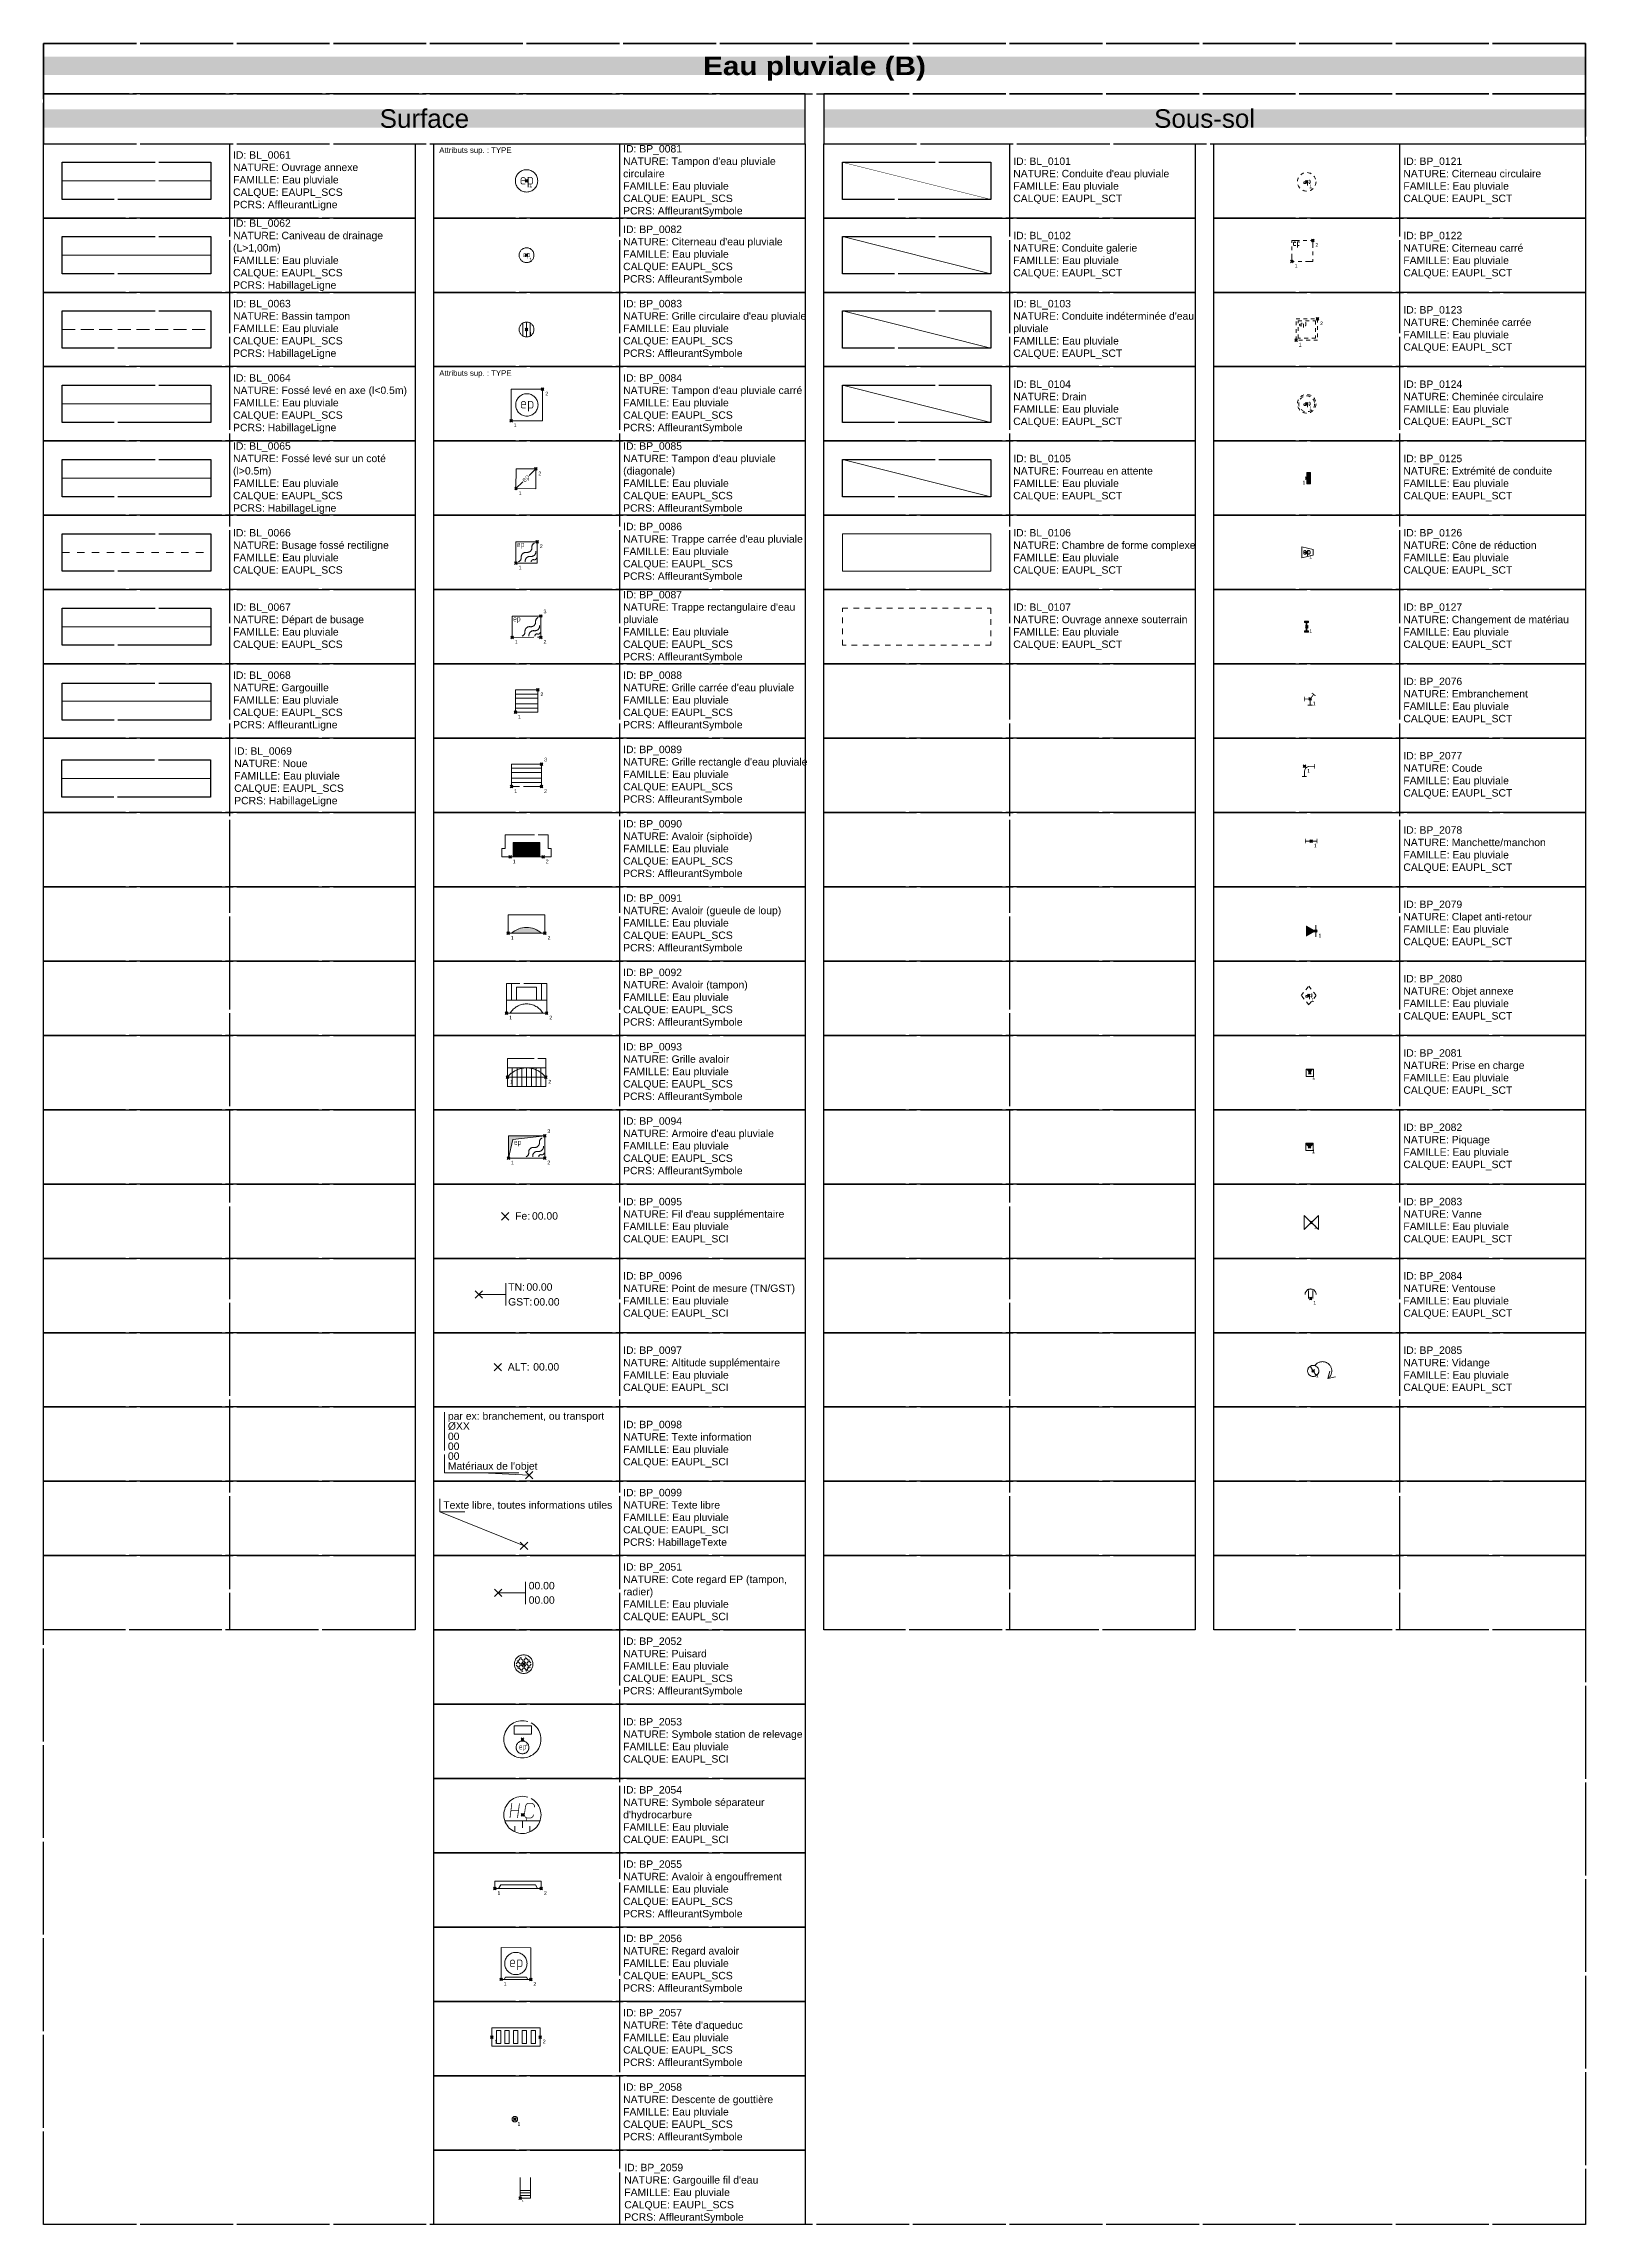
# Model space of a CAD drawing. Header units: metres. Extents: x 3067 to 3319, y 1703 to 1914.
# Drawn here: x 3109 to 3150.5, y 1855.3 to 1913.9 of the extents above; entities that cross this region are included whole.
import ezdxf
from ezdxf.enums import TextEntityAlignment as Align

# ---------------------------------------------------------------- set-up
doc = ezdxf.new("R2010")
doc.units = ezdxf.units.M
doc.header["$PDMODE"] = 3
doc.header["$PDSIZE"] = 0.1
for name, pattern in [('BL_0061', [2.5, 2.5, 0]), ('BL_0063', [0.5, 0.35, -0.15]), ('BL_0066', [0.4, 0.2, -0.2]), ('BL_0107', [0.3, 0.15, -0.15]), ('Rec_Continu', [2.5, 2.5, 0]), ('Socle_Axe', [0.35, 0.2, -0.05, 0.05, -0.05]), ('Socle_Continu', [2.5, 2.5, 0]), ('Socle_Discontinu', [0.075, 0.05, -0.025])]:
    doc.linetypes.add(name, pattern=pattern)
doc.layers.get('0').update_dxf_attribs({"lineweight": 30})
for name, color, linetype, lineweight in [('1', 7, 'Socle_Continu', 30), ('2', 7, 'Socle_Continu', 30), ('3_sens et nbr de points', 7, 'Socle_Continu', 5)]:
    doc.layers.add(name, color=color, linetype=linetype, lineweight=lineweight)
for name, color, linetype, lineweight, true_color in [('EAUPL_SCI', 5, 'Socle_Continu', 13, 0x0000ff), ('EAUPL_SCS', 5, 'Socle_Continu', 13, 0x0000ff), ('EAUPL_SCT', 5, 'Socle_Continu', 13, 0x0000ff)]:
    doc.layers.add(name, color=color, linetype=linetype, lineweight=lineweight, true_color=true_color)
doc.styles.add('Reseaux', font='arial.ttf')
doc.styles.get("Standard").update_dxf_attribs({"font": 'arial.ttf'})
doc.styles.add('Style_2', font='WINGDNG3.TTF')
doc.linetypes.add('BL_0062', pattern='A,0.127,0,["Γ",Standard,S=0.254,R=0,X=-0.127,Y=0]', length=0.127)
doc.linetypes.add('BL_0064', pattern='A,0.508,-0.381,[">",Standard,S=0.254,R=0,X=-0.3,Y=-0.127],0.381', length=1.27)
doc.linetypes.add('BL_0065', pattern='A,0.508,-0.381,[">",Standard,S=0.254,R=-23,X=-0.3,Y=-0.025],0.254', length=1.143)
doc.linetypes.add('BL_0067', pattern='A,0,["[",Standard,S=0.254,R=0,X=0,Y=-0.1],0.5,-0.5,0.5,-0.5,0.5,-0.5,0.5,-0.5', length=4)
doc.linetypes.add('BL_0068', pattern='A,0.508,-0.254,["}",Style_2,S=0.254,R=0,X=-0.2,Y=-0.12],0.254', length=1.016)
doc.linetypes.add('BL_0069', pattern='A,1,["<>",Standard,S=0.254,R=0,X=-0.2,Y=-0.12],0.254', length=1.254)
doc.linetypes.add('BL_0101', pattern='A,3,-0.2,0.2,-0.381,["ep",Standard,S=0.254,R=0,X=-0.2,Y=-0.1],-0.381,0.2,-0.2', length=4.562)
doc.linetypes.add('BL_0102', pattern='A,3,-0.2,0.2,-0.6,["∩ ep ∩",Standard,S=0.254,R=0,X=-0.485,Y=-0.1],-0.75,0.2,-0.2', length=5.15)
doc.linetypes.add('BL_0103', pattern='A,3,-0.1,0.1,-0.6,["? ep ?",Standard,S=0.254,R=0,X=-0.485,Y=-0.1],-0.6,0.1,-0.1', length=4.6)
doc.linetypes.add('BL_0104', pattern='A,0.2,-0.2,0.2,-0.2,0.2,-0.2,["›",Standard,S=0.254,R=0,X=-0.05,Y=-0.1],-0.2', length=1.4)
doc.linetypes.add('BL_0105', pattern='A,4,-0.254,["| |",Standard,S=0.254,R=0,X=-0.127,Y=-0.1],-0.254', length=4.508)
doc.linetypes.add('BL_0106', pattern='A,0.2,0,["/",Standard,S=0.254,R=0,X=0,Y=0]', length=0.2)

msp = doc.modelspace()

# ---------------------------------------------------------------- texts
at = {"linetype": 'Socle_Continu', "char_height": 0.5, "attachment_point": 5, "bg_fill": 1, "box_fill_scale": 1, "bg_fill_transparency": 0}
for s, insert, width, bg_fill_color in [('{\\fArial Black|b0|i0|c0|p34;\\C256;\\c16777215;Eau pluviale (B)}', (3129.799, 1913.274), 41.5, 5), ('\\pxqc;Surface', (3119.299, 1911.927), 20.5, 254), ('\\pxqc;Sous-sol', (3140.299, 1911.927), 20.5, 254)]:
    msp.add_mtext(s, dxfattribs=dict(at, insert=insert, width=width, bg_fill_color=bg_fill_color))
at = {"color": 5, "linetype": 'Socle_Continu', "char_height": 0.15, "attachment_point": 1}
for insert in [(3119.549, 1911.156), (3119.549, 1905.156)]:
    msp.add_mtext_dynamic_manual_height_columns('\\pxi-3,l4,t4;Attributs sup. : TYPE', width=5, gutter_width=12.5, heights=[0], dxfattribs=dict(at, insert=insert))
at = {"linetype": 'Socle_Continu', "char_height": 0.2, "width": 4.9, "attachment_point": 4}
for s, insert in [("ID: BP_0081\\PNATURE: Tampon d'eau pluviale circulaire\\PFAMILLE: Eau pluviale\\PCALQUE: EAUPL_SCS\\PPCRS: AffleurantSymbole", (3124.649, 1910.253)), ('ID: BL_0061\\PNATURE: Ouvrage annexe\\PFAMILLE: Eau pluviale\\PCALQUE: EAUPL_SCS\\PPCRS: AffleurantLigne', (3114.149, 1910.253)), ("ID: BL_0101\\PNATURE: Conduite d'eau pluviale\\PFAMILLE: Eau pluviale\\PCALQUE: EAUPL_SCT", (3135.149, 1910.253)), ('ID: BP_0121\\PNATURE: Citerneau circulaire\\PFAMILLE: Eau pluviale\\PCALQUE: EAUPL_SCT', (3145.649, 1910.253)), ('ID: BL_0062\\PNATURE: Caniveau de drainage (L>1,00m)\\PFAMILLE: Eau pluviale\\PCALQUE: EAUPL_SCS\\PPCRS: HabillageLigne', (3114.149, 1908.253)), ("ID: BP_0082\\PNATURE: Citerneau d'eau pluviale\\PFAMILLE: Eau pluviale\\PCALQUE: EAUPL_SCS\\PPCRS: AffleurantSymbole", (3124.649, 1908.253)), ('ID: BL_0102\\PNATURE: Conduite galerie\\PFAMILLE: Eau pluviale\\PCALQUE: EAUPL_SCT', (3135.149, 1908.253)), ('ID: BP_0122\\PNATURE: Citerneau carré\\PFAMILLE: Eau pluviale\\PCALQUE: EAUPL_SCT', (3145.649, 1908.253)), ('ID: BL_0063\\PNATURE: Bassin tampon\\PFAMILLE: Eau pluviale\\PCALQUE: EAUPL_SCS\\PPCRS: HabillageLigne', (3114.149, 1906.253)), ("ID: BP_0083\\PNATURE: Grille circulaire d'eau pluviale\\PFAMILLE: Eau pluviale\\PCALQUE: EAUPL_SCS\\PPCRS: AffleurantSymbole", (3124.649, 1906.253)), ("ID: BL_0103\\PNATURE: Conduite indéterminée d'eau pluviale\\PFAMILLE: Eau pluviale\\PCALQUE: EAUPL_SCT", (3135.149, 1906.253)), ('ID: BP_0123\\PNATURE: Cheminée carrée\\PFAMILLE: Eau pluviale\\PCALQUE: EAUPL_SCT', (3145.649, 1906.253)), ('ID: BL_0064\\PNATURE: Fossé levé en axe (l<0.5m)\\PFAMILLE: Eau pluviale\\PCALQUE: EAUPL_SCS\\PPCRS: HabillageLigne', (3114.149, 1904.253)), ("ID: BP_0084\\PNATURE: Tampon d'eau pluviale carré\\PFAMILLE: Eau pluviale\\PCALQUE: EAUPL_SCS\\PPCRS: AffleurantSymbole", (3124.649, 1904.253)), ('ID: BL_0104\\PNATURE: Drain\\PFAMILLE: Eau pluviale\\PCALQUE: EAUPL_SCT', (3135.149, 1904.253)), ('ID: BP_0124\\PNATURE: Cheminée circulaire\\PFAMILLE: Eau pluviale\\PCALQUE: EAUPL_SCT', (3145.649, 1904.253)), ('ID: BL_0065\\PNATURE: Fossé levé sur un coté (l>0.5m)\\PFAMILLE: Eau pluviale\\PCALQUE: EAUPL_SCS\\PPCRS: HabillageLigne', (3114.149, 1902.253)), ("ID: BP_0085\\PNATURE: Tampon d'eau pluviale (diagonale)\\PFAMILLE: Eau pluviale\\PCALQUE: EAUPL_SCS\\PPCRS: AffleurantSymbole", (3124.649, 1902.253)), ('ID: BL_0105\\PNATURE: Fourreau en attente\\PFAMILLE: Eau pluviale\\PCALQUE: EAUPL_SCT', (3135.149, 1902.253)), ('ID: BP_0125\\PNATURE: Extrémité de conduite\\PFAMILLE: Eau pluviale\\PCALQUE: EAUPL_SCT', (3145.649, 1902.253)), ('ID: BL_0066\\PNATURE: Busage fossé rectiligne\\PFAMILLE: Eau pluviale\\PCALQUE: EAUPL_SCS', (3114.149, 1900.253)), ("ID: BP_0086\\PNATURE: Trappe carrée d'eau pluviale\\PFAMILLE: Eau pluviale\\PCALQUE: EAUPL_SCS\\PPCRS: AffleurantSymbole", (3124.649, 1900.253)), ('ID: BL_0106\\PNATURE: Chambre de forme complexe\\PFAMILLE: Eau pluviale\\PCALQUE: EAUPL_SCT', (3135.149, 1900.253)), ('ID: BP_0126\\PNATURE: Cône de réduction\\PFAMILLE: Eau pluviale\\PCALQUE: EAUPL_SCT', (3145.649, 1900.253)), ('ID: BL_0067\\PNATURE: Départ de busage\\PFAMILLE: Eau pluviale\\PCALQUE: EAUPL_SCS', (3114.149, 1898.253)), ("ID: BP_0087\\PNATURE: Trappe rectangulaire d'eau pluviale\\PFAMILLE: Eau pluviale\\PCALQUE: EAUPL_SCS\\PPCRS: AffleurantSymbole", (3124.649, 1898.253)), ('ID: BL_0107\\PNATURE: Ouvrage annexe souterrain\\PFAMILLE: Eau pluviale\\PCALQUE: EAUPL_SCT', (3135.149, 1898.253)), ('ID: BP_0127\\PNATURE: Changement de matériau\\PFAMILLE: Eau pluviale\\PCALQUE: EAUPL_SCT', (3145.649, 1898.253)), ('ID: BL_0068\\PNATURE: Gargouille\\PFAMILLE: Eau pluviale\\PCALQUE: EAUPL_SCS\\PPCRS: AffleurantLigne', (3114.149, 1896.253)), ("ID: BP_0088\\PNATURE: Grille carrée d'eau pluviale\\PFAMILLE: Eau pluviale\\PCALQUE: EAUPL_SCS\\PPCRS: AffleurantSymbole", (3124.649, 1896.253)), ('ID: BP_2076\\PNATURE: Embranchement\\PFAMILLE: Eau pluviale\\PCALQUE: EAUPL_SCT', (3145.649, 1896.253)), ('ID: BL_0069\\PNATURE: Noue\\PFAMILLE: Eau pluviale\\PCALQUE: EAUPL_SCS\\PPCRS: HabillageLigne', (3114.18, 1894.211)), ("ID: BP_0089\\PNATURE: Grille rectangle d'eau pluviale\\PFAMILLE: Eau pluviale\\PCALQUE: EAUPL_SCS\\PPCRS: AffleurantSymbole", (3124.649, 1894.253)), ('ID: BP_2077\\PNATURE: Coude\\PFAMILLE: Eau pluviale\\PCALQUE: EAUPL_SCT', (3145.649, 1894.253)), ('ID: BP_0090\\PNATURE: Avaloir (siphoïde)\\PFAMILLE: Eau pluviale\\PCALQUE: EAUPL_SCS\\PPCRS: AffleurantSymbole', (3124.649, 1892.253)), ('ID: BP_2078\\PNATURE: Manchette/manchon\\PFAMILLE: Eau pluviale\\PCALQUE: EAUPL_SCT', (3145.649, 1892.253)), ('ID: BP_0091\\PNATURE: Avaloir (gueule de loup)\\PFAMILLE: Eau pluviale\\PCALQUE: EAUPL_SCS\\PPCRS: AffleurantSymbole', (3124.649, 1890.253)), ('ID: BP_2079\\PNATURE: Clapet anti-retour\\PFAMILLE: Eau pluviale\\PCALQUE: EAUPL_SCT', (3145.649, 1890.253)), ('ID: BP_0092\\PNATURE: Avaloir (tampon)\\PFAMILLE: Eau pluviale\\PCALQUE: EAUPL_SCS\\PPCRS: AffleurantSymbole', (3124.649, 1888.253)), ('ID: BP_2080\\PNATURE: Objet annexe\\PFAMILLE: Eau pluviale\\PCALQUE: EAUPL_SCT', (3145.649, 1888.253)), ('ID: BP_0093\\PNATURE: Grille avaloir\\PFAMILLE: Eau pluviale\\PCALQUE: EAUPL_SCS\\PPCRS: AffleurantSymbole', (3124.649, 1886.253)), ('ID: BP_2081\\PNATURE: Prise en charge\\PFAMILLE: Eau pluviale\\PCALQUE: EAUPL_SCT', (3145.649, 1886.253)), ("ID: BP_0094\\PNATURE: Armoire d'eau pluviale\\PFAMILLE: Eau pluviale\\PCALQUE: EAUPL_SCS\\PPCRS: AffleurantSymbole", (3124.649, 1884.253)), ('ID: BP_2082\\PNATURE: Piquage\\PFAMILLE: Eau pluviale\\PCALQUE: EAUPL_SCT', (3145.649, 1884.253)), ("ID: BP_0095\\PNATURE: Fil d'eau supplémentaire\\PFAMILLE: Eau pluviale\\PCALQUE: EAUPL_SCI", (3124.649, 1882.253)), ('ID: BP_2083\\PNATURE: Vanne\\PFAMILLE: Eau pluviale\\PCALQUE: EAUPL_SCT', (3145.649, 1882.253)), ('ID: BP_0096\\PNATURE: Point de mesure (TN/GST)\\PFAMILLE: Eau pluviale\\PCALQUE: EAUPL_SCI', (3124.649, 1880.253)), ('ID: BP_2084\\PNATURE: Ventouse\\PFAMILLE: Eau pluviale\\PCALQUE: EAUPL_SCT', (3145.649, 1880.253)), ('ID: BP_0097\\PNATURE: Altitude supplémentaire\\PFAMILLE: Eau pluviale\\PCALQUE: EAUPL_SCI', (3124.649, 1878.253)), ('ID: BP_2085\\PNATURE: Vidange\\PFAMILLE: Eau pluviale\\PCALQUE: EAUPL_SCT', (3145.649, 1878.253)), ('ID: BP_0098\\PNATURE: Texte information\\PFAMILLE: Eau pluviale\\PCALQUE: EAUPL_SCI', (3124.649, 1876.253)), ('ID: BP_0099\\PNATURE: Texte libre\\PFAMILLE: Eau pluviale\\PCALQUE: EAUPL_SCI\\PPCRS: HabillageTexte', (3124.649, 1874.253)), ('ID: BP_2051\\PNATURE: Cote regard EP (tampon, radier)\\PFAMILLE: Eau pluviale\\PCALQUE: EAUPL_SCI', (3124.649, 1872.253)), ('ID: BP_2052\\PNATURE: Puisard\\PFAMILLE: Eau pluviale\\PCALQUE: EAUPL_SCS\\PPCRS: AffleurantSymbole', (3124.649, 1870.253)), ('ID: BP_2053\\PNATURE: Symbole station de relevage\\PFAMILLE: Eau pluviale\\PCALQUE: EAUPL_SCI', (3124.649, 1868.253)), ("ID: BP_2054\\PNATURE: Symbole séparateur d'hydrocarbure\\PFAMILLE: Eau pluviale\\PCALQUE: EAUPL_SCI", (3124.649, 1866.253)), ('ID: BP_2055\\PNATURE: Avaloir à engouffrement\\PFAMILLE: Eau pluviale\\PCALQUE: EAUPL_SCS\\PPCRS: AffleurantSymbole', (3124.649, 1864.253)), ('ID: BP_2056\\PNATURE: Regard avaloir\\PFAMILLE: Eau pluviale\\PCALQUE: EAUPL_SCS\\PPCRS: AffleurantSymbole', (3124.649, 1862.253)), ("ID: BP_2057\\PNATURE: Tête d'aqueduc\\PFAMILLE: Eau pluviale\\PCALQUE: EAUPL_SCS\\PPCRS: AffleurantSymbole ", (3124.649, 1860.253)), ('ID: BP_2058\\PNATURE: Descente de gouttière\\PFAMILLE: Eau pluviale\\PCALQUE: EAUPL_SCS\\PPCRS: AffleurantSymbole ', (3124.649, 1858.253)), ("{\\C256;\\c0;ID: BP_2059\\PNATURE: Gargouille fil d'eau\\PFAMILLE: Eau pluviale\\PCALQUE: EAUPL_SCS\\PPCRS: AffleurantSymbole }", (3124.679, 1856.087))]:
    msp.add_mtext(s, dxfattribs=dict(at, insert=insert))
at = {"layer": '3_sens et nbr de points', "linetype": 'Socle_Continu'}
for s, insert, char_height, attachment_point in [('1', (3122.12, 1910.182), 0.1, 1), ('1', (3143.12, 1910.155), 0.1, 1), ('1', (3122.12, 1908.182), 0.1, 1), ('2', (3143.284, 1908.578), 0.1, 1), ('1', (3142.722, 1908.016), 0.1, 1), ('2', (3143.408, 1906.47), 0.1, 1), ('1', (3122.12, 1906.182), 0.1, 1), ('1', (3142.832, 1905.895), 0.1, 1), ('2', (3122.553, 1904.577), 0.1, 1), ('1', (3143.12, 1904.182), 0.1, 1), ('1', (3121.703, 1903.727), 0.1, 1), ('2', (3122.369, 1902.43), 0.1, 1), ('1', (3121.835, 1901.899), 0.1, 1), ('1', (3142.934, 1902.183), 0.1, 1), ('2', (3122.406, 1900.469), 0.1, 1), ('1', (3143.12, 1900.182), 0.1, 1), ('1', (3121.834, 1899.896), 0.1, 1), ('3', (3122.506, 1898.714), 0.1, 1), ('1', (3143.12, 1898.182), 0.1, 1), ('1', (3121.734, 1897.896), 0.1, 1), ('2', (3122.506, 1897.896), 0.1, 1), ('2', (3122.422, 1896.485), 0.1, 1), ('1', (3121.818, 1895.88), 0.1, 1), ('1', (3143.211, 1896.238), 0.1, 1), ('3', (3122.522, 1894.728), 0.1, 1), ('1', (3143.059, 1894.426), 0.1, 1), ('1', (3121.718, 1893.88), 0.1, 1), ('2', (3122.522, 1893.88), 0.1, 1), ('1', (3143.24, 1892.412), 0.1, 1), ('1', (3121.677, 1891.986), 0.1, 1), ('2', (3122.564, 1891.985), 0.1, 1), ('1', (3143.366, 1889.993), 0.1, 1), ('1', (3121.625, 1889.932), 0.1, 1), ('2', (3122.615, 1889.932), 0.1, 1), ('1', (3143.173, 1888.257), 0.1, 1), ('1', (3121.579, 1887.782), 0.1, 1), ('2', (3122.661, 1887.782), 0.1, 1), ('1', (3121.605, 1886.057), 0.1, 1), ('2', (3122.635, 1886.057), 0.1, 1), ('1', (3143.199, 1886.175), 0.1, 1), ('3', (3122.609, 1884.726), 0.1, 1), ('1', (3143.193, 1884.183), 0.1, 1), ('1', (3121.631, 1883.882), 0.1, 1), ('2', (3122.609, 1883.882), 0.1, 1), ('1', (3143.243, 1882.149), 0.1, 1), ('1', (3143.225, 1880.103), 0.1, 1), ('1', (3143.294, 1878.152), 0.1, 1), ('1', (3122.042, 1870.262), 0.1, 1), ('1', (3122.008, 1868.239), 0.1, 1), ('1', (3122.009, 1866.204), 0.1, 1), ('1', (3121.266, 1864.219), 0.1, 1), ('2', (3122.516, 1864.219), 0.1, 1), ('1', (3121.433, 1861.777), 0.1, 1), ('2', (3122.233, 1861.775), 0.1, 1), ('1', (3121.185, 1860.225), 0.1, 1), ('2', (3122.485, 1860.225), 0.1, 1), ('1', (3121.805, 1858.013), 0.1, 1), ('1', (3121.93, 1855.864), 0.05, 7)]:
    msp.add_mtext_dynamic_manual_height_columns(s, width=0.17351, gutter_width=1, heights=[0], dxfattribs=dict(at, insert=insert, char_height=char_height, attachment_point=attachment_point))

# ---------------------------------------------------------------- blocks, each defined once
blk = doc.blocks.new('BP_0127')
at = {"layer": 'EAUPL_SCT', "linetype": 'Socle_Continu'}
blk.add_hatch(color=256, dxfattribs=at).paths.add_polyline_path([(0.056, 0.15), (-0.044, 0.15), (-0.044, 0.112), (0, 0.112), (0, -0.112), (-0.044, -0.113), (-0.044, -0.15), (0.056, -0.15), (0.056, -0.112), (0.013, -0.112), (0.012, 0.112), (0.056, 0.113)])
for p, q in [((0.056, 0.15), (-0.044, 0.15)), ((-0.044, 0.15), (-0.044, 0.112)), ((-0.044, 0.112), (0, 0.112)), ((0, 0.112), (0, -0.112)), ((0.013, -0.112), (0.012, 0.112)), ((0.012, 0.112), (0.056, 0.113)), ((0.056, 0.113), (0.056, 0.15)), ((0, -0.112), (-0.044, -0.113)), ((-0.044, -0.113), (-0.044, -0.15)), ((-0.044, -0.15), (0.056, -0.15)), ((0.056, -0.112), (0.013, -0.112)), ((0.056, -0.15), (0.056, -0.112))]:
    blk.add_line(p, q, dxfattribs=at)
at = {"layer": 'EAUPL_SCT', "linetype": 'Socle_Continu', "flags": 9}
for tag, p in [('ID', (0.705, -0.038)), ('NATURE', (0.705, -0.359)), ('FAMILLE', (0.705, -0.68)), ('CALQUE', (0.705, -1.001))]:
    blk.add_attdef(tag, p, '', height=0.2, dxfattribs=at)
blk = doc.blocks.new('BP_0125')
at = {"layer": 'EAUPL_SCT', "linetype": 'Socle_Continu'}
blk.add_hatch(color=256, dxfattribs=at).paths.add_polyline_path([(0.1, 0.15), (0.1, -0.15), (0, -0.15), (0, 0.15)])
at = {"layer": 'EAUPL_SCT', "linetype": 'Socle_Continu', "flags": 128}
blk.add_lwpolyline([(0, 0.15), (0.1, 0.15), (0.1, -0.15), (0, -0.15)], close=True, dxfattribs=at)
at = {"layer": 'EAUPL_SCT', "linetype": 'Socle_Continu', "flags": 9}
for tag, p in [('ID', (0.775, 0.541)), ('NATURE', (0.775, 0.22)), ('FAMILLE', (0.775, -0.101)), ('TYPE', (0.775, -0.744)), ('CALQUE', (0.775, -0.423))]:
    blk.add_attdef(tag, p, '', height=0.2, dxfattribs=at)
blk = doc.blocks.new('BP_0085')
at = {"layer": 'EAUPL_SCS', "linetype": 'Socle_Continu'}
for p, q in [((0, 0), (0.185, 0.183)), ((0.353, 0.351), (0.534, 0.531))]:
    blk.add_line(p, q, dxfattribs=at)
at = {"layer": 'EAUPL_SCS', "linetype": 'Socle_Continu', "flags": 128}
blk.add_lwpolyline([(0.532, -0.002), (0, 0), (0.001, 0.532), (0.534, 0.531)], close=True, dxfattribs=at)
at = {"layer": 'EAUPL_SCS', "linetype": 'Socle_Continu', "const_width": 0.0107, "flags": 128}
for points in [[(0.289, 0.221), (0.261, 0.192, -0.424), (0.227, 0.191), (0.198, 0.219, -0.997785), (0.243, 0.266), (0.254, 0.255), (0.215, 0.214)], [(0.352, 0.217), (0.247, 0.317), (0.272, 0.343, -0.410802), (0.312, 0.344), (0.342, 0.315, -0.396178), (0.342, 0.276), (0.322, 0.256)]]:
    blk.add_lwpolyline(points, format="xyb", dxfattribs=at)
at = {"layer": 'EAUPL_SCS', "linetype": 'Socle_Continu', "flags": 9}
for tag, p in [('NATURE', (1.089, 0.472)), ('ID', (1.089, 0.793)), ('CALQUE', (1.089, -0.17)), ('FAMILLE', (1.089, 0.151)), ('PCRS', (1.089, -0.492))]:
    blk.add_attdef(tag, p, '', height=0.2, dxfattribs=at)
blk = doc.blocks.new('BP_0084')
at = {"layer": 'EAUPL_SCS', "linetype": 'Socle_Continu'}
blk.add_lwpolyline([(0, 0), (0.85, 0), (0.85, 0.85), (0, 0.85)], close=True, dxfattribs=at)
at = {"layer": 'EAUPL_SCS', "linetype": 'Socle_Continu', "const_width": 0.02, "flags": 128}
for points in [[(0.395, 0.339), (0.32, 0.339, -0.424), (0.275, 0.384), (0.275, 0.459, -0.997785), (0.395, 0.459), (0.395, 0.429), (0.29, 0.429)], [(0.469, 0.248), (0.469, 0.519), (0.537, 0.519, -0.410802), (0.589, 0.466), (0.589, 0.388, -0.396178), (0.537, 0.339), (0.484, 0.339)]]:
    blk.add_lwpolyline(points, format="xyb", dxfattribs=at)
at = {"layer": 'EAUPL_SCS', "linetype": 'Socle_Continu'}
blk.add_circle((0.425, 0.425), 0.3, dxfattribs=at)
at = {"layer": 'EAUPL_SCS', "linetype": 'Socle_Continu', "flags": 9}
for tag, p in [('ID', (1.171, 1.197)), ('NATURE', (1.171, 0.875)), ('FAMILLE', (1.171, 0.554)), ('CALQUE', (1.171, 0.233)), ('PCRS', (1.171, -0.088)), ('TYPE', (1.171, -0.41))]:
    blk.add_attdef(tag, p, '', height=0.2, dxfattribs=at)
blk = doc.blocks.new('BP_0083')
at = {"layer": 'EAUPL_SCS', "linetype": 'Socle_Continu'}
for p, q in [((-0.1, -0.173), (-0.1, 0.174)), ((0, 0.2), (0, -0.2)), ((0.1, -0.173), (0.1, 0.174))]:
    blk.add_line(p, q, dxfattribs=at)
blk.add_circle((0, 0), 0.2, dxfattribs=at)
at = {"layer": 'EAUPL_SCS', "linetype": 'Socle_Continu', "flags": 9}
for tag, p in [('ID', (0.631, 0.603)), ('NATURE', (0.631, 0.282)), ('FAMILLE', (0.631, -0.04)), ('CALQUE', (0.631, -0.361)), ('PCRS', (0.631, -0.682))]:
    blk.add_attdef(tag, p, '', height=0.2, dxfattribs=at)
blk = doc.blocks.new('BP_0081')
at = {"layer": 'EAUPL_SCS', "linetype": 'Socle_Continu', "const_width": 0.02, "flags": 128}
for points in [[(-0.031, -0.087), (-0.106, -0.087, -0.424), (-0.151, -0.042), (-0.151, 0.033, -0.997785), (-0.031, 0.033), (-0.031, 0.003), (-0.136, 0.003)], [(0.044, -0.177), (0.044, 0.093), (0.112, 0.093, -0.410802), (0.164, 0.041), (0.164, -0.037, -0.396178), (0.112, -0.087), (0.059, -0.087)]]:
    blk.add_lwpolyline(points, format="xyb", dxfattribs=at)
at = {"layer": 'EAUPL_SCS', "linetype": 'Socle_Continu'}
blk.add_circle((0, 0), 0.3, dxfattribs=at)
at = {"layer": 'EAUPL_SCS', "linetype": 'Socle_Continu', "flags": 9}
for tag, p in [('ID', (0.731, 0.67)), ('NATURE', (0.731, 0.348)), ('FAMILLE', (0.731, 0.027)), ('CALQUE', (0.731, -0.294)), ('PCRS', (0.731, -0.615)), ('TYPE', (0.731, -0.937))]:
    blk.add_attdef(tag, p, '', height=0.2, dxfattribs=at)
blk = doc.blocks.new('BP_0082')
at = {"layer": 'EAUPL_SCS', "linetype": 'Socle_Continu', "const_width": 0.0107, "flags": 128}
for points in [[(-0.016, -0.046), (-0.057, -0.046, -0.424), (-0.081, -0.022), (-0.081, 0.018, -0.997785), (-0.016, 0.018), (-0.016, 0.002), (-0.073, 0.002)], [(0.024, -0.095), (0.024, 0.05), (0.06, 0.05, -0.410802), (0.088, 0.022), (0.088, -0.02, -0.396178), (0.06, -0.046), (0.032, -0.046)]]:
    blk.add_lwpolyline(points, format="xyb", dxfattribs=at)
at = {"layer": 'EAUPL_SCS', "linetype": 'Socle_Continu'}
blk.add_circle((0, 0), 0.2, dxfattribs=at)
at = {"layer": 'EAUPL_SCS', "linetype": 'Socle_Continu', "flags": 9}
for tag, p in [('ID', (0.544, 0.461)), ('NATURE', (0.544, 0.14)), ('FAMILLE', (0.544, -0.181)), ('CALQUE', (0.544, -0.503)), ('PCRS', (0.544, -0.824))]:
    blk.add_attdef(tag, p, '', height=0.2, dxfattribs=at)
blk = doc.blocks.new('BP_0095')
at = {"layer": 'EAUPL_SCI', "linetype": 'Socle_Continu'}
blk.add_point((0, 0), dxfattribs=at)
at = {"layer": 'EAUPL_SCI', "linetype": 'Socle_Continu', "insert": (0.268, 0.01), "char_height": 0.2, "attachment_point": 4}
blk.add_mtext_dynamic_manual_height_columns('\\pxql;Fe:', width=0.46273, gutter_width=1, heights=[0], dxfattribs=at)
at = {"layer": 'EAUPL_SCI', "linetype": 'Socle_Continu'}
blk.add_attdef('FE', text='', height=0.2, dxfattribs=at).set_placement((0.722, 0.01), align=Align.MIDDLE_LEFT)
at = {"layer": 'EAUPL_SCI', "linetype": 'Socle_Continu', "style": 'Reseaux', "flags": 9}
for tag, p in [('ID', (1.737, -0.12)), ('NATURE', (1.737, -0.441))]:
    blk.add_attdef(tag, p, '', height=0.2, dxfattribs=at)
at = {"layer": 'EAUPL_SCI', "linetype": 'Socle_Continu', "flags": 9}
for tag, p in [('FAMILLE', (1.737, -0.763)), ('CALQUE', (1.737, -1.084))]:
    blk.add_attdef(tag, p, '', height=0.2, dxfattribs=at)
blk = doc.blocks.new('*U311')
at = {"layer": 'EAUPL_SCI', "linetype": 'Socle_Continu'}
blk.add_line((0.733, 0), (0, 0), dxfattribs=at)
at = {"layer": 'EAUPL_SCI', "linetype": 'Socle_Continu', "flags": 128}
blk.add_lwpolyline([(0.733, -0.3), (0.733, 0.3)], dxfattribs=at)
at = {"layer": 'EAUPL_SCI', "linetype": 'Socle_Continu'}
blk.add_point((0, 0), dxfattribs=at)
at = {"layer": 'EAUPL_SCI', "linetype": 'Socle_Continu', "char_height": 0.2, "attachment_point": 4}
for s, insert in [('\\pxql;TN:', (0.793, 0.2)), ('\\pxql;GST:', (0.793, -0.201))]:
    blk.add_mtext_dynamic_manual_height_columns(s, width=0.46273, gutter_width=1, heights=[0], dxfattribs=dict(at, insert=insert))
at = {"layer": 'EAUPL_SCI', "linetype": 'Socle_Continu'}
for tag, p in [('TN', (1.286, 0.2)), ('GST', (1.477, -0.201))]:
    blk.add_attdef(tag, text='', height=0.2, dxfattribs=at).set_placement(p, align=Align.MIDDLE_LEFT)
at = {"layer": 'EAUPL_SCI', "linetype": 'Socle_Continu', "style": 'Reseaux', "flags": 9}
for tag, p in [('ID', (2.428, 0.07)), ('NATURE', (2.428, -0.251))]:
    blk.add_attdef(tag, p, '', height=0.2, dxfattribs=at)
at = {"layer": 'EAUPL_SCI', "linetype": 'Socle_Continu', "flags": 9}
for tag, p in [('FAMILLE', (2.428, -0.573)), ('CALQUE', (2.428, -0.894))]:
    blk.add_attdef(tag, p, '', height=0.2, dxfattribs=at)
blk = doc.blocks.new('BP_0097')
at = {"layer": 'EAUPL_SCI', "linetype": 'Socle_Continu'}
blk.add_point((0, 0), dxfattribs=at)
at = {"layer": 'EAUPL_SCI', "linetype": 'Socle_Continu', "insert": (0.268, 0.01), "char_height": 0.2, "attachment_point": 4}
blk.add_mtext_dynamic_manual_height_columns('\\pxql;ALT:', width=0.46273, gutter_width=1, heights=[0], dxfattribs=at)
at = {"layer": 'EAUPL_SCI', "linetype": 'Socle_Continu'}
blk.add_attdef('ALT', text='', height=0.2, dxfattribs=at).set_placement((0.952, 0.01), align=Align.MIDDLE_LEFT)
at = {"layer": 'EAUPL_SCI', "linetype": 'Socle_Continu', "style": 'Reseaux', "flags": 9}
for tag, p in [('NATURE', (2.06, -0.173)), ('ID', (2.06, 0.148))]:
    blk.add_attdef(tag, p, '', height=0.2, dxfattribs=at)
at = {"layer": 'EAUPL_SCI', "linetype": 'Socle_Continu', "flags": 9}
for tag, p in [('FAMILLE', (2.06, -0.495)), ('TYPE', (2.046, -1.112)), ('CALQUE', (2.06, -0.816))]:
    blk.add_attdef(tag, p, '', height=0.2, dxfattribs=at)
blk = doc.blocks.new('BP_0086')
at = {"layer": 'EAUPL_SCS', "linetype": 'Socle_Continu', "flags": 128}
blk.add_lwpolyline([(0.573, 0), (0.572, 0.573), (0, 0.573), (0, 0)], close=True, dxfattribs=at)
at = {"layer": 'EAUPL_SCS', "linetype": 'Socle_Continu', "const_width": 0.0107, "flags": 128}
for points in [[(0.106, 0.436), (0.066, 0.436, -0.424), (0.041, 0.461), (0.041, 0.501, -0.997785), (0.106, 0.501), (0.106, 0.485), (0.049, 0.485)], [(0.146, 0.388), (0.146, 0.533), (0.182, 0.533, -0.410802), (0.21, 0.505), (0.21, 0.463, -0.396178), (0.182, 0.436), (0.154, 0.436)]]:
    blk.add_lwpolyline(points, format="xyb", dxfattribs=at)
at = {"layer": 'EAUPL_SCS', "linetype": 'Socle_Continu', "flags": 128}
for points in [[(0.072, 0.036, 0.308109), (0.143, 0.143, -0.498161), (0.286, 0.287, 0.49989), (0.429, 0.43, -0.306811), (0.501, 0.537)], [(0.537, 0.323, -0.49989), (0.394, 0.179, 0.49989), (0.251, 0.036)], [(0.412, 0.036, -0.52802), (0.483, 0.09, 0.528439), (0.555, 0.144)]]:
    blk.add_lwpolyline(points, format="xyb", dxfattribs=at)
at = {"layer": 'EAUPL_SCS', "linetype": 'Socle_Continu', "flags": 9}
for tag, p in [('NATURE', (1.067, 0.585)), ('ID', (1.067, 0.906)), ('CALQUE', (1.067, -0.058)), ('FAMILLE', (1.067, 0.264)), ('PCRS', (1.067, -0.379))]:
    blk.add_attdef(tag, p, '', height=0.2, dxfattribs=at)
blk = doc.blocks.new('BP_0087')
at = {"layer": 'EAUPL_SCS', "linetype": 'Socle_Continu', "flags": 128}
blk.add_lwpolyline([(0.773, 0.001), (0.772, 0.573), (0, 0.573), (0, 0)], close=True, dxfattribs=at)
at = {"layer": 'EAUPL_SCS', "linetype": 'Socle_Continu', "const_width": 0.0107, "flags": 128}
for points in [[(0.106, 0.436), (0.066, 0.436, -0.424), (0.041, 0.461), (0.041, 0.501, -0.997785), (0.106, 0.501), (0.106, 0.485), (0.049, 0.485)], [(0.146, 0.388), (0.146, 0.533), (0.182, 0.533, -0.410802), (0.21, 0.505), (0.21, 0.463, -0.396178), (0.182, 0.436), (0.154, 0.436)]]:
    blk.add_lwpolyline(points, format="xyb", dxfattribs=at)
at = {"layer": 'EAUPL_SCS', "linetype": 'Socle_Continu', "flags": 128}
for points in [[(0.272, 0.036, 0.308109), (0.343, 0.143, -0.498161), (0.486, 0.287, 0.49989), (0.629, 0.43, -0.306811), (0.701, 0.538)], [(0.737, 0.323, -0.49989), (0.594, 0.179, 0.49989), (0.451, 0.036)], [(0.612, 0.036, -0.52802), (0.683, 0.09, 0.528439), (0.755, 0.144)]]:
    blk.add_lwpolyline(points, format="xyb", dxfattribs=at)
at = {"layer": 'EAUPL_SCS', "linetype": 'Socle_Continu', "flags": 9}
for tag, p in [('NATURE', (1.222, 0.532)), ('ID', (1.222, 0.853)), ('CALQUE', (1.222, -0.111)), ('FAMILLE', (1.222, 0.211)), ('PCRS', (1.222, -0.432))]:
    blk.add_attdef(tag, p, '', height=0.2, dxfattribs=at)
blk = doc.blocks.new('BP_0088')
at = {"layer": 'EAUPL_SCS', "linetype": 'Socle_Continu'}
for p, q in [((0.604, 0.491), (0, 0.491)), ((0, 0.378), (0.604, 0.378)), ((0.604, 0.227), (0, 0.227)), ((0, 0.113), (0.604, 0.114))]:
    blk.add_line(p, q, dxfattribs=at)
at = {"layer": 'EAUPL_SCS', "linetype": 'Socle_Continu', "flags": 128}
blk.add_lwpolyline([(0.604, 0), (0, 0), (0, 0.604), (0.604, 0.604)], close=True, dxfattribs=at)
at = {"layer": 'EAUPL_SCS', "linetype": 'Socle_Continu', "flags": 9}
for tag, p in [('NATURE', (1.06, 0.599)), ('ID', (1.06, 0.92)), ('CALQUE', (1.06, -0.044)), ('FAMILLE', (1.06, 0.278)), ('PCRS', (1.06, -0.365))]:
    blk.add_attdef(tag, p, '', height=0.2, dxfattribs=at)
blk = doc.blocks.new('BP_0089')
at = {"layer": 'EAUPL_SCS', "linetype": 'Socle_Continu'}
for p, q in [((0.804, 0.492), (0, 0.491)), ((0, 0.378), (0.804, 0.378)), ((0.804, 0.227), (0, 0.227)), ((0, 0.113), (0.804, 0.114))]:
    blk.add_line(p, q, dxfattribs=at)
at = {"layer": 'EAUPL_SCS', "linetype": 'Socle_Continu', "flags": 128}
blk.add_lwpolyline([(0, 0), (0, 0.604), (0.804, 0.605), (0.804, 0.001)], close=True, dxfattribs=at)
at = {"layer": 'EAUPL_SCS', "linetype": 'Socle_Continu', "flags": 9}
for tag, p in [('ID', (1.216, 0.998)), ('NATURE', (1.216, 0.677)), ('CALQUE', (1.216, 0.034)), ('FAMILLE', (1.216, 0.355)), ('PCRS', (1.216, -0.287))]:
    blk.add_attdef(tag, p, '', height=0.2, dxfattribs=at)
blk = doc.blocks.new('BP_0090')
at = {"layer": 'EAUPL_SCS', "linetype": 'Socle_Continu'}
blk.add_hatch(color=256, dxfattribs=at).paths.add_polyline_path([(0.083, 0), (0.083, 0.394), (0.802, 0.394), (0.802, 0)])
at = {"layer": 'EAUPL_SCS', "linetype": 'Socle_Continu', "flags": 128}
for points in [[(-0.221, 0.225), (-0.221, 0), (0, 0), (0.885, 0), (1.106, 0), (1.106, 0.225), (1.023, 0.225), (1.023, 0.6), (-0.138, 0.6), (-0.138, 0.225)], [(0.083, 0.394), (0.802, 0.394), (0.802, 0), (0.083, 0)]]:
    blk.add_lwpolyline(points, close=True, dxfattribs=at)
at = {"layer": 'EAUPL_SCS', "linetype": 'Socle_Continu', "flags": 9}
for tag, p in [('NATURE', (1.355, 0.459)), ('ID', (1.355, 0.78)), ('CALQUE', (1.355, -0.184)), ('FAMILLE', (1.355, 0.137)), ('PCRS', (1.355, -0.505))]:
    blk.add_attdef(tag, p, '', height=0.2, dxfattribs=at)
blk = doc.blocks.new('BP_0091')
at = {"layer": 'EAUPL_SCS', "linetype": 'Socle_Continu'}
h = blk.add_hatch(color=256, dxfattribs=at)
h.dxf.hatch_style = 1
h.paths.add_polyline_path([(0.093, 0), (0.898, 0, 0.388383)])
blk.add_line((0.898, 0), (0.093, 0), dxfattribs=at)
at = {"layer": 'EAUPL_SCS', "linetype": 'Socle_Continu', "flags": 128}
blk.add_lwpolyline([(0, 0), (0, 0.5), (0.99, 0.5), (0.99, 0)], close=True, dxfattribs=at)
at = {"layer": 'EAUPL_SCS', "linetype": 'Socle_Continu'}
blk.add_arc((0.495, -0.44), 0.596, 47.54938, 132.45062, dxfattribs=at)
at = {"layer": 'EAUPL_SCS', "linetype": 'Socle_Continu', "flags": 9}
for tag, p in [('NATURE', (1.448, 0.587)), ('ID', (1.448, 0.909)), ('CALQUE', (1.448, -0.055)), ('FAMILLE', (1.448, 0.266)), ('PCRS', (1.448, -0.377))]:
    blk.add_attdef(tag, p, '', height=0.2, dxfattribs=at)
blk = doc.blocks.new('BP_0092')
at = {"layer": 'EAUPL_SCS', "linetype": 'Socle_Continu'}
for p, q in [((0.135, 0.8), (0.135, 0.35)), ((0.947, 0.35), (0.947, 0.8)), ((0, 0.35), (1.082, 0.35))]:
    blk.add_line(p, q, dxfattribs=at)
at = {"layer": 'EAUPL_SCS', "linetype": 'Socle_Continu', "flags": 128}
blk.add_lwpolyline([(0, 0), (1.082, 0), (1.082, 0.8), (0.947, 0.8), (0.135, 0.8), (0, 0.8), (0, 0.35)], close=True, dxfattribs=at)
blk.add_lwpolyline([(0.271, 0.35), (0.271, 0.7), (0.812, 0.7), (0.812, 0.35)], dxfattribs=at)
at = {"layer": 'EAUPL_SCS', "linetype": 'Socle_Continu'}
blk.add_arc((0.541, -0.262), 0.512, 30.75577, 149.24423, dxfattribs=at)
at = {"layer": 'EAUPL_SCS', "linetype": 'Socle_Continu', "flags": 9}
for tag, p in [('ID', (1.47, 1.096)), ('NATURE', (1.47, 0.774)), ('FAMILLE', (1.47, 0.453)), ('CALQUE', (1.47, 0.132)), ('PCRS', (1.47, -0.19))]:
    blk.add_attdef(tag, p, '', height=0.2, dxfattribs=at)
blk = doc.blocks.new('BP_0093')
at = {"layer": 'EAUPL_SCS', "linetype": 'Socle_Continu'}
for p, q in [((1.03, 0.25), (0, 0.25)), ((0, 0), (1.03, 0)), ((0.129, 0.25), (0.129, -0.25)), ((0.258, -0.25), (0.258, 0.25)), ((0.386, 0.25), (0.386, -0.25)), ((0.515, -0.25), (0.515, 0.25)), ((0.644, 0.25), (0.644, -0.25)), ((0.773, -0.25), (0.773, 0.25)), ((0.902, 0.25), (0.902, -0.25))]:
    blk.add_line(p, q, dxfattribs=at)
at = {"layer": 'EAUPL_SCS', "linetype": 'Socle_Continu', "flags": 128}
blk.add_lwpolyline([(1.03, -0.25), (0, -0.25), (0, 0.5), (1.03, 0.5)], close=True, dxfattribs=at)
at = {"layer": 'EAUPL_SCS', "linetype": 'Socle_Continu'}
blk.add_arc((0.515, -0.405), 0.656, 38.22582, 141.77418, dxfattribs=at)
at = {"layer": 'EAUPL_SCS', "linetype": 'Socle_Continu', "flags": 9}
for tag, p in [('NATURE', (1.496, 0.493)), ('ID', (1.496, 0.814)), ('CALQUE', (1.496, -0.15)), ('FAMILLE', (1.496, 0.171)), ('PCRS', (1.496, -0.471))]:
    blk.add_attdef(tag, p, '', height=0.2, dxfattribs=at)
blk = doc.blocks.new('BP_0121')
at = {"layer": 'EAUPL_SCT', "linetype": 'Socle_Discontinu', "flags": 128}
for points in [[(-0.017, -0.047), (-0.057, -0.047, -0.424), (-0.081, -0.022), (-0.081, 0.018, -0.997785), (-0.017, 0.018), (-0.017, 0.002), (-0.073, 0.002)], [(0.024, -0.095), (0.024, 0.05), (0.06, 0.05, -0.410802), (0.088, 0.022), (0.088, -0.02, -0.396178), (0.06, -0.047), (0.032, -0.047)]]:
    blk.add_lwpolyline(points, format="xyb", dxfattribs=at)
at = {"layer": 'EAUPL_SCT', "linetype": 'Socle_Discontinu'}
blk.add_circle((0, 0), 0.25, dxfattribs=at)
at = {"layer": 'EAUPL_SCT', "linetype": 'Socle_Discontinu', "flags": 9}
for tag, p in [('ID', (0.636, 0.406)), ('NATURE', (0.636, 0.084)), ('CALQUE', (0.636, -0.558)), ('FAMILLE', (0.636, -0.237))]:
    blk.add_attdef(tag, p, '', height=0.2, dxfattribs=at)
blk = doc.blocks.new('BP_0122')
at = {"layer": 'EAUPL_SCT', "linetype": 'Socle_Axe'}
blk.add_lwpolyline([(0, 0.562), (0.562, 0.562), (0.562, 0), (0, 0)], close=True, dxfattribs=at)
at = {"layer": 'EAUPL_SCT', "linetype": 'Socle_Axe', "flags": 128}
for points in [[(0.106, 0.425), (0.066, 0.425, -0.424), (0.042, 0.45), (0.042, 0.49, -0.997785), (0.106, 0.49), (0.106, 0.474), (0.05, 0.474)], [(0.146, 0.377), (0.146, 0.522), (0.183, 0.522, -0.410802), (0.211, 0.494), (0.211, 0.452, -0.396178), (0.183, 0.425), (0.154, 0.425)]]:
    blk.add_lwpolyline(points, format="xyb", dxfattribs=at)
at = {"layer": 'EAUPL_SCT', "linetype": 'Socle_Axe', "flags": 9}
for tag, p in [('NATURE', (1.081, 0.02)), ('ID', (1.081, 0.342)), ('CALQUE', (1.081, -0.622)), ('FAMILLE', (1.081, -0.301))]:
    blk.add_attdef(tag, p, '', height=0.2, dxfattribs=at)
blk = doc.blocks.new('BP_0123')
at = {"layer": 'EAUPL_SCT', "linetype": 'Socle_Discontinu'}
for points in [[(0, 0.576), (0.576, 0.576), (0.576, 0), (0, 0)], [(0.054, 0.522), (0.522, 0.522), (0.522, 0.054), (0.054, 0.054)]]:
    blk.add_lwpolyline(points, close=True, dxfattribs=at)
at = {"layer": 'EAUPL_SCT', "linetype": 'Socle_Discontinu', "flags": 128}
for points in [[(0.16, 0.385), (0.12, 0.385, -0.424), (0.096, 0.409), (0.096, 0.45, -0.997785), (0.16, 0.45), (0.16, 0.433), (0.104, 0.433)], [(0.2, 0.337), (0.2, 0.482), (0.237, 0.482, -0.410802), (0.265, 0.454), (0.265, 0.412, -0.396178), (0.237, 0.385), (0.208, 0.385)]]:
    blk.add_lwpolyline(points, format="xyb", dxfattribs=at)
at = {"layer": 'EAUPL_SCT', "linetype": 'Socle_Discontinu', "flags": 9}
for tag, p in [('ID', (1.071, 0.584)), ('NATURE', (1.071, 0.262)), ('FAMILLE', (1.071, -0.059)), ('CALQUE', (1.071, -0.38))]:
    blk.add_attdef(tag, p, '', height=0.2, dxfattribs=at)
blk = doc.blocks.new('BP_0124')
at = {"layer": 'EAUPL_SCT', "linetype": 'Socle_Discontinu', "flags": 128}
for points in [[(-0.017, -0.047), (-0.057, -0.047, -0.424), (-0.081, -0.022), (-0.081, 0.018, -0.997785), (-0.017, 0.018), (-0.017, 0.002), (-0.073, 0.002)], [(0.024, -0.095), (0.024, 0.05), (0.06, 0.05, -0.410802), (0.088, 0.022), (0.088, -0.02, -0.396178), (0.06, -0.047), (0.032, -0.047)]]:
    blk.add_lwpolyline(points, format="xyb", dxfattribs=at)
at = {"layer": 'EAUPL_SCT', "linetype": 'Socle_Discontinu'}
for radius in [0.25, 0.213]:
    blk.add_circle((0, 0), radius, dxfattribs=at)
at = {"layer": 'EAUPL_SCT', "linetype": 'Socle_Discontinu', "flags": 9}
for tag, p in [('NATURE', (0.791, 0.027)), ('ID', (0.791, 0.348)), ('CALQUE', (0.791, -0.615)), ('FAMILLE', (0.791, -0.294))]:
    blk.add_attdef(tag, p, '', height=0.2, dxfattribs=at)
blk = doc.blocks.new('BP_0126')
at = {"layer": 'EAUPL_SCT', "linetype": 'Socle_Continu', "flags": 128}
blk.add_lwpolyline([(-0.136, 0.151), (-0.136, -0.15), (0.17, -0.075), (0.17, 0.075)], close=True, dxfattribs=at)
for points in [[(-0.016, -0.046), (-0.057, -0.046, -0.424), (-0.081, -0.022), (-0.081, 0.018, -0.997785), (-0.016, 0.018), (-0.016, 0.002), (-0.073, 0.002)], [(0.024, -0.095), (0.024, 0.05), (0.06, 0.05, -0.410802), (0.088, 0.022), (0.088, -0.02, -0.396178), (0.06, -0.046), (0.032, -0.046)]]:
    blk.add_lwpolyline(points, format="xyb", dxfattribs=at)
at = {"layer": 'EAUPL_SCT', "linetype": 'Socle_Continu', "flags": 9}
for tag, p in [('ID', (0.686, 0.618)), ('NATURE', (0.686, 0.296)), ('FAMILLE', (0.686, -0.025)), ('TYPE', (0.686, -0.667)), ('CALQUE', (0.686, -0.346))]:
    blk.add_attdef(tag, p, '', height=0.2, dxfattribs=at)
blk = doc.blocks.new('*U241')
at = {"layer": 'EAUPL_SCI', "linetype": 'Socle_Continu'}
blk.add_line((-1.273, 0.062), (0, 0), dxfattribs=at)
at = {"layer": 'EAUPL_SCI', "linetype": 'Socle_Continu', "flags": 128}
blk.add_lwpolyline([(-0.273, 0.062), (-2.273, 0.062), (-2.273, 1.7)], dxfattribs=at)
at = {"layer": 'EAUPL_SCI', "linetype": 'Socle_Continu'}
blk.add_point((0, 0), dxfattribs=at)
for tag, p in [('TYPE', (-2.185, 1.495)), ('DIAM', (-2.185, 1.225)), ('NBR', (-2.185, 0.947)), ('LARG', (-2.185, 0.681)), ('HAUT', (-2.185, 0.415)), ('MATER', (-2.185, 0.149))]:
    blk.add_attdef(tag, p, '', height=0.2, dxfattribs=at)
at = {"layer": 'EAUPL_SCI', "linetype": 'Socle_Continu', "flags": 9}
for tag, p in [('NATURE', (2.47, 1.097)), ('ID', (2.47, 1.418)), ('CALQUE', (2.47, 0.454)), ('FAMILLE', (2.47, 0.776))]:
    blk.add_attdef(tag, p, '', height=0.2, dxfattribs=at)
blk = doc.blocks.new('*U243')
at = {"layer": 'EAUPL_SCI', "linetype": 'Socle_Continu'}
blk.add_line((-2.262, 0.914), (0, 0), dxfattribs=at)
at = {"layer": 'EAUPL_SCI', "linetype": 'Socle_Continu', "flags": 128}
blk.add_lwpolyline([(-1.589, 0.914), (-2.262, 0.914), (-2.262, 1.271)], dxfattribs=at)
at = {"layer": 'EAUPL_SCI', "linetype": 'Socle_Continu'}
blk.add_point((0, 0), dxfattribs=at)
blk.add_attdef('TXT', (-2.173, 1.001), '', height=0.2, dxfattribs=at)
at = {"layer": 'EAUPL_SCI', "linetype": 'Socle_Continu', "flags": 9}
for tag, p in [('NATURE', (1.967, -0.177)), ('ID', (1.967, 0.144)), ('FAMILLE', (1.967, -0.499)), ('CALQUE', (1.967, -0.82)), ('PCRS', (1.967, -1.141))]:
    blk.add_attdef(tag, p, '', height=0.2, dxfattribs=at)
blk = doc.blocks.new('BP_0094')
at = {"layer": 'EAUPL_SCS', "linetype": 'Socle_Continu'}
blk.add_hatch(color=256, dxfattribs=at).paths.add_polyline_path([(0.116, 0.501), (0, 0), (0, 0.6), (0.978, 0.6)])
at = {"layer": 'EAUPL_SCS', "linetype": 'Socle_Continu', "flags": 128}
blk.add_lwpolyline([(0.978, 0), (0, 0), (0, 0.6), (0.978, 0.6)], close=True, dxfattribs=at)
at = {"layer": 'EAUPL_SCS', "linetype": 'Socle_Continu'}
blk.add_lwpolyline([(0.116, 0.501), (0, 0), (0, 0.6), (0.978, 0.6)], close=True, dxfattribs=at)
at = {"layer": 'EAUPL_SCS', "linetype": 'Socle_Continu', "const_width": 0.0107, "flags": 128}
for points in [[(0.228, 0.361), (0.188, 0.361, -0.424), (0.164, 0.385), (0.164, 0.425, -0.997785), (0.228, 0.425), (0.228, 0.409), (0.172, 0.409)], [(0.268, 0.312), (0.268, 0.457), (0.304, 0.457, -0.410802), (0.333, 0.429), (0.332, 0.387, -0.396178), (0.304, 0.361), (0.276, 0.361)]]:
    blk.add_lwpolyline(points, format="xyb", dxfattribs=at)
at = {"layer": 'EAUPL_SCS', "linetype": 'Socle_Continu', "flags": 128}
for points in [[(0.477, 0.035, 0.308109), (0.548, 0.143, -0.498161), (0.692, 0.286, 0.49989), (0.835, 0.43, -0.306811), (0.906, 0.537)], [(0.942, 0.322, -0.49989), (0.799, 0.179, 0.49989), (0.656, 0.036)], [(0.817, 0.036, -0.52802), (0.889, 0.089, 0.528439), (0.96, 0.143)]]:
    blk.add_lwpolyline(points, format="xyb", dxfattribs=at)
at = {"layer": 'EAUPL_SCS', "linetype": 'Socle_Continu', "flags": 9}
for tag, p in [('NATURE', (1.371, 0.532)), ('ID', (1.371, 0.853)), ('CALQUE', (1.371, -0.111)), ('FAMILLE', (1.371, 0.211)), ('PCRS', (1.371, -0.432))]:
    blk.add_attdef(tag, p, '', height=0.2, dxfattribs=at)
blk = doc.blocks.new('BP_2051')
at = {"layer": 'EAUPL_SCI', "linetype": 'Socle_Continu'}
blk.add_line((0.733, 0), (0, 0), dxfattribs=at)
at = {"layer": 'EAUPL_SCI', "linetype": 'Socle_Continu', "flags": 128}
blk.add_lwpolyline([(0.733, -0.3), (0.733, 0.3)], dxfattribs=at)
at = {"layer": 'EAUPL_SCI', "linetype": 'Socle_Continu'}
blk.add_point((0, 0), dxfattribs=at)
for tag, p in [('TAMPON', (0.824, 0.196)), ('RADIER', (0.824, -0.192))]:
    blk.add_attdef(tag, text='', height=0.2, dxfattribs=at).set_placement(p, align=Align.MIDDLE_LEFT)
at = {"layer": 'EAUPL_SCI', "linetype": 'Socle_Continu', "style": 'Reseaux', "flags": 9}
for tag, p in [('ID', (2.428, 0.07)), ('NATURE', (2.428, -0.251))]:
    blk.add_attdef(tag, p, '', height=0.2, dxfattribs=at)
at = {"layer": 'EAUPL_SCI', "linetype": 'Socle_Continu', "flags": 9}
for tag, p in [('FAMILLE', (2.428, -0.573)), ('CALQUE', (2.428, -0.894))]:
    blk.add_attdef(tag, p, '', height=0.2, dxfattribs=at)
blk = doc.blocks.new('BP_2053')
at = {"layer": 'EAUPL_SCI', "linetype": 'Socle_Continu'}
blk.add_lwpolyline([(-0.219, 0.361), (0.241, 0.361), (0.241, 0.141), (-0.219, 0.142), (-0.219, 0.361)], close=True, dxfattribs=at)
at = {"layer": 'EAUPL_SCI', "linetype": 'Socle_Continu', "const_width": 0.0107, "flags": 128}
for points in [[(-0.014, -0.264), (-0.055, -0.264, -0.424), (-0.079, -0.24), (-0.079, -0.2, -0.997785), (-0.014, -0.2), (-0.014, -0.216), (-0.071, -0.216)], [(0.026, -0.313), (0.026, -0.168), (0.062, -0.168, -0.410802), (0.09, -0.196), (0.09, -0.238, -0.396178), (0.062, -0.264), (0.034, -0.264)]]:
    blk.add_lwpolyline(points, format="xyb", dxfattribs=at)
at = {"layer": 'EAUPL_SCI', "linetype": 'Socle_Continu'}
for centre, radius in [((0, 0), 0.5), ((0.002, -0.218), 0.172)]:
    blk.add_circle(centre, radius, dxfattribs=at)
at = {"layer": 'EAUPL_SCI', "linetype": 'Socle_Continu', "flags": 9}
for tag, p in [('NATURE', (0.918, -0.007)), ('ID', (0.918, 0.314)), ('CALQUE', (0.918, -0.65)), ('FAMILLE', (0.918, -0.329))]:
    blk.add_attdef(tag, p, '', height=0.2, dxfattribs=at)
blk = doc.blocks.new('BP_2054')
at = {"layer": 'EAUPL_SCI', "linetype": 'Socle_Continu'}
for p, q in [((-0.473, -0.162), (0.473, -0.162)), ((-0.201, -0.306), (-0.201, -0.458)), ((0, -0.162), (0, -0.346)), ((0.201, -0.306), (0.201, -0.458))]:
    blk.add_line(p, q, dxfattribs=at)
at = {"layer": 'EAUPL_SCI', "linetype": 'Socle_Continu', "const_width": 0.02, "flags": 128}
for points in [[(-0.285, 0.314), (-0.335, -0.084)], [(-0.31, 0.115), (-0.107, 0.115)], [(-0.08, 0.314), (-0.133, -0.081)]]:
    blk.add_lwpolyline(points, dxfattribs=at)
at = {"layer": 'EAUPL_SCI', "linetype": 'Socle_Continu', "const_width": 0.02}
blk.add_lwpolyline([(0.322, 0.203), (0.325, 0.24), (0.313, 0.271), (0.288, 0.294), (0.249, 0.312), (0.158, 0.312), (0.113, 0.289), (0.086, 0.245), (0.051, 0.002), (0.058, -0.033), (0.085, -0.067), (0.124, -0.084), (0.231, -0.084), (0.267, -0.062), (0.288, -0.032), (0.296, 0.01)], dxfattribs=at)
at = {"layer": 'EAUPL_SCI', "linetype": 'Socle_Continu'}
blk.add_circle((0, 0), 0.5, dxfattribs=at)
at = {"layer": 'EAUPL_SCI', "linetype": 'Socle_Continu', "flags": 9}
for tag, p in [('NATURE', (0.918, -0.007)), ('ID', (0.918, 0.314)), ('CALQUE', (0.918, -0.65)), ('FAMILLE', (0.918, -0.329))]:
    blk.add_attdef(tag, p, '', height=0.2, dxfattribs=at)
blk = doc.blocks.new('BP_2052')
at = {"layer": 'EAUPL_SCS', "linetype": 'Socle_Continu'}
for p, q in [((-0.161, 0.061), (-0.2, 0.008)), ((-0.176, 0.094), (-0.162, 0.08)), ((-0.092, 0.153), (-0.145, 0.081)), ((-0.144, 0.062), (-0.084, 0.002)), ((-0.096, 0.175), (-0.094, 0.173)), ((-0.066, 0.189), (-0.077, 0.174)), ((-0.076, 0.155), (-0.015, 0.094)), ((-0.014, 0.075), (-0.067, 0.003)), ((0.052, 0.164), (0.001, 0.096)), ((0.003, 0.076), (0.066, 0.013)), ((0.037, 0.196), (0.05, 0.183)), ((0.069, 0.188), (0.067, 0.185)), ((0.068, 0.165), (0.132, 0.102)), ((0.133, 0.083), (0.083, 0.014)), ((0.16, 0.12), (0.148, 0.103)), ((0.15, 0.084), (0.196, 0.037)), ((0.2, 0.002), (0.155, -0.058)), ((-0.198, -0.027), (-0.145, -0.081)), ((-0.143, -0.1), (-0.159, -0.121)), ((-0.082, -0.017), (-0.128, -0.079)), ((-0.127, -0.099), (-0.063, -0.162)), ((-0.062, -0.181), (-0.067, -0.188)), ((-0.066, -0.016), (-0.002, -0.079)), ((-0.001, -0.099), (-0.047, -0.161)), ((-0.045, -0.18), (-0.027, -0.198)), ((0.067, -0.006), (0.014, -0.078)), ((0.016, -0.098), (0.07, -0.152)), ((0.072, -0.171), (0.056, -0.192)), ((0.084, -0.005), (0.139, -0.06)), ((0.14, -0.079), (0.087, -0.151)), ((0.088, -0.17), (0.094, -0.176)), ((0.157, -0.078), (0.175, -0.096))]:
    blk.add_line(p, q, dxfattribs=at)
blk.add_circle((0, 0), 0.25, dxfattribs=at)
at = {"layer": 'EAUPL_SCS', "linetype": 'Socle_Continu', "flags": 9}
for tag, p in [('NATURE', (0.746, -0.032)), ('ID', (0.746, 0.289)), ('CALQUE', (0.746, -0.675)), ('FAMILLE', (0.746, -0.353)), ('PCRS', (0.746, -0.996))]:
    blk.add_attdef(tag, p, '', height=0.2, dxfattribs=at)
blk = doc.blocks.new('BP_2055')
at = {"layer": 'EAUPL_SCS', "linetype": 'Socle_Continu'}
blk.add_lwpolyline([(0, 0.2), (1.25, 0.2), (1.25, 0), (0, 0)], close=True, dxfattribs=at)
at = {"layer": 'EAUPL_SCS', "linetype": 'Socle_Continu', "flags": 128}
blk.add_lwpolyline([(1.15, 0), (1.093, 0.1), (0.157, 0.1), (0.1, 0)], dxfattribs=at)
at = {"layer": 'EAUPL_SCS', "linetype": 'Socle_Continu', "flags": 9}
for tag, p in [('NATURE', (1.896, -0.077)), ('ID', (1.896, 0.244)), ('CALQUE', (1.896, -0.719)), ('FAMILLE', (1.896, -0.398)), ('PCRS', (1.896, -1.041))]:
    blk.add_attdef(tag, p, '', height=0.2, dxfattribs=at)
blk = doc.blocks.new('BP_2056')
at = {"layer": 'EAUPL_SCS', "linetype": 'Socle_Continu'}
blk.add_lwpolyline([(0, 0), (0.8, -0.003), (0.8, 0.852), (0, 0.855)], close=True, dxfattribs=at)
at = {"layer": 'EAUPL_SCS', "linetype": 'Socle_Continu', "flags": 128}
blk.add_lwpolyline([(0.718, -0.002), (0.683, 0.058), (0.117, 0.058), (0.082, -0.002)], dxfattribs=at)
at = {"layer": 'EAUPL_SCS', "linetype": 'Socle_Continu', "const_width": 0.02, "flags": 128}
for points in [[(0.369, 0.341), (0.294, 0.341, -0.424), (0.249, 0.386), (0.249, 0.461, -0.997785), (0.369, 0.461), (0.369, 0.431), (0.264, 0.431)], [(0.444, 0.251), (0.444, 0.521), (0.512, 0.521, -0.410802), (0.564, 0.468), (0.564, 0.39, -0.396178), (0.512, 0.341), (0.459, 0.341)]]:
    blk.add_lwpolyline(points, format="xyb", dxfattribs=at)
at = {"layer": 'EAUPL_SCS', "linetype": 'Socle_Continu'}
blk.add_circle((0.4, 0.427), 0.3, dxfattribs=at)
at = {"layer": 'EAUPL_SCS', "linetype": 'Socle_Continu', "flags": 9}
for tag, p in [('ID', (1.623, 0.98)), ('NATURE', (1.623, 0.658)), ('CALQUE', (1.623, 0.016)), ('FAMILLE', (1.623, 0.337)), ('TYPE', (1.623, -0.627)), ('PCRS', (1.623, -0.306))]:
    blk.add_attdef(tag, p, '', height=0.2, dxfattribs=at)
blk = doc.blocks.new('BP_2057')
at = {"layer": 'EAUPL_SCS', "linetype": 'Rec_Continu'}
for points in [[(0, -0.25), (1.3, -0.25), (1.3, 0.25), (0, 0.25), (0, -0.25)], [(0.122, -0.177), (0.242, -0.177), (0.242, 0.173), (0.122, 0.173), (0.122, -0.177)], [(0.35, -0.177), (0.47, -0.177), (0.47, 0.173), (0.35, 0.173), (0.35, -0.177)], [(0.583, -0.177), (0.703, -0.177), (0.703, 0.173), (0.583, 0.173), (0.583, -0.177)], [(0.813, -0.175), (0.933, -0.175), (0.933, 0.175), (0.813, 0.175), (0.813, -0.175)], [(1.056, -0.175), (1.176, -0.175), (1.176, 0.175), (1.056, 0.175), (1.056, -0.175)]]:
    blk.add_lwpolyline(points, close=True, dxfattribs=at)
at = {"layer": 'EAUPL_SCS', "linetype": 'Rec_Continu', "flags": 9}
for tag, p in [('NATURE', (1.921, -0.094)), ('ID', (1.921, 0.228)), ('CALQUE', (1.921, -0.736)), ('FAMILLE', (1.921, -0.415))]:
    blk.add_attdef(tag, p, '', height=0.2, dxfattribs=at)
at = {"layer": 'EAUPL_SCS', "linetype": 'Socle_Continu', "flags": 9}
blk.add_attdef('PCRS', (1.921, -1.058), '', height=0.2, dxfattribs=at)
blk = doc.blocks.new('BP_2058')
at = {"layer": 'EAUPL_SCS', "linetype": 'Socle_Continu'}
blk.add_circle((0, 0), 0.075, dxfattribs=at)
at = {"layer": 'EAUPL_SCS', "linetype": 'Socle_Continu', "flags": 9}
for tag, p in [('ID', (0.501, -0.1)), ('NATURE', (0.501, -0.421)), ('FAMILLE', (0.501, -0.742)), ('CALQUE', (0.501, -1.064)), ('PCRS', (0.501, -1.385))]:
    blk.add_attdef(tag, p, '', height=0.2, dxfattribs=at)
blk = doc.blocks.new('BP_2076')
at = {"layer": 'EAUPL_SCT', "linetype": 'Socle_Continu', "const_width": 0.0225, "flags": 128}
for points in [[(-0.155, -0.063), (-0.155, 0.063)], [(-0.155, 0), (0, 0)], [(0.095, 0.122), (0, 0)], [(0, -0.167), (0, 0)], [(0.045, 0.161), (0.144, 0.084)], [(-0.063, -0.167), (0.063, -0.167)]]:
    blk.add_lwpolyline(points, dxfattribs=at)
at = {"layer": 'EAUPL_SCT', "linetype": 'Socle_Continu', "flags": 9}
for tag, p in [('ID', (0.696, -0.013)), ('NATURE', (0.696, -0.334)), ('TYPE', (0.696, -1.298)), ('CALQUE', (0.696, -0.977))]:
    blk.add_attdef(tag, p, '', height=0.2, dxfattribs=at)
at = {"layer": 'EAUPL_SCT', "linetype": 'Socle_Continu', "style": 'Reseaux', "flags": 9}
blk.add_attdef('FAMILLE', (0.696, -0.656), '', height=0.2, dxfattribs=at)
blk = doc.blocks.new('BP_2077')
at = {"layer": 'EAUPL_SCT', "linetype": 'Socle_Continu', "const_width": 0.0225, "flags": 128}
blk.add_lwpolyline([(0, -0.275), (0, -0.15, -0.414214), (0.15, 0), (0.275, 0)], format="xyb", dxfattribs=at)
for points in [[(0.275, -0.063), (0.275, 0.063)], [(-0.063, -0.275), (0.063, -0.275)]]:
    blk.add_lwpolyline(points, dxfattribs=at)
at = {"layer": 'EAUPL_SCT', "linetype": 'Socle_Continu', "flags": 9}
for tag, p in [('ID', (0.946, -0.087)), ('NATURE', (0.946, -0.408)), ('TYPE', (0.946, -1.372))]:
    blk.add_attdef(tag, p, '', height=0.2, dxfattribs=at)
at = {"layer": 'EAUPL_SCT', "linetype": 'Socle_Continu', "style": 'Reseaux', "flags": 9}
for tag, p in [('FAMILLE', (0.946, -0.729)), ('CALQUE', (0.946, -1.051))]:
    blk.add_attdef(tag, p, '', height=0.2, dxfattribs=at)
blk = doc.blocks.new('BP_2078')
at = {"layer": 'EAUPL_SCT', "linetype": 'Socle_Continu', "const_width": 0.0225, "flags": 128}
for points in [[(-0.157, -0.063), (-0.157, 0.063)], [(-0.157, 0), (0.157, 0)], [(0.157, -0.063), (0.157, 0.063)]]:
    blk.add_lwpolyline(points, dxfattribs=at)
at = {"layer": 'EAUPL_SCT', "linetype": 'Socle_Continu', "flags": 9}
for tag, p in [('ID', (0.687, 0.023)), ('NATURE', (0.687, -0.299)), ('TYPE', (0.687, -1.262)), ('CALQUE', (0.687, -0.941))]:
    blk.add_attdef(tag, p, '', height=0.2, dxfattribs=at)
at = {"layer": 'EAUPL_SCT', "linetype": 'Socle_Continu', "style": 'Reseaux', "flags": 9}
blk.add_attdef('FAMILLE', (0.687, -0.62), '', height=0.2, dxfattribs=at)
blk = doc.blocks.new('BP_2079')
at = {"layer": 'EAUPL_SCT', "linetype": 'Socle_Continu', "flags": 128}
blk.add_lwpolyline([(-0.265, 0, 0.3, 0, 0), (0, 0, 0, 0, 0)], format="xyseb", dxfattribs=at)
at = {"layer": 'EAUPL_SCT', "linetype": 'Socle_Continu', "const_width": 0.0225, "flags": 128}
blk.add_lwpolyline([(0, 0.16), (0, -0.16)], dxfattribs=at)
at = {"layer": 'EAUPL_SCT', "linetype": 'Socle_Continu', "flags": 9}
for tag, p in [('NATURE', (0.534, -0.062)), ('ID', (0.534, 0.259)), ('CALQUE', (0.534, -0.705)), ('FAMILLE', (0.534, -0.383))]:
    blk.add_attdef(tag, p, '', height=0.2, dxfattribs=at)
blk = doc.blocks.new('BP_2080')
at = {"layer": 'EAUPL_SCT', "linetype": 'Socle_Discontinu'}
blk.add_lwpolyline([(0, 0.25), (0.2, 0), (0, -0.25), (-0.2, 0)], close=True, dxfattribs=at)
at = {"layer": 'EAUPL_SCT', "linetype": 'Socle_Discontinu', "flags": 128}
for points in [[(-0.016, -0.046), (-0.057, -0.046, -0.424), (-0.081, -0.022), (-0.081, 0.018, -0.997785), (-0.016, 0.018), (-0.016, 0.002), (-0.073, 0.002)], [(0.024, -0.095), (0.024, 0.05), (0.06, 0.05, -0.410802), (0.088, 0.022), (0.088, -0.02, -0.396178), (0.06, -0.046), (0.032, -0.046)]]:
    blk.add_lwpolyline(points, format="xyb", dxfattribs=at)
at = {"layer": 'EAUPL_SCT', "linetype": 'Socle_Discontinu', "flags": 9}
for tag, p in [('NATURE', (0.732, -0.2)), ('ID', (0.732, 0.121)), ('FAMILLE', (0.732, -0.521)), ('TYPE', (0.732, -1.164)), ('CALQUE', (0.732, -0.842))]:
    blk.add_attdef(tag, p, '', height=0.2, dxfattribs=at)
blk = doc.blocks.new('BP_2082')
at = {"layer": 'EAUPL_SCT', "linetype": 'Socle_Continu'}
h = blk.add_hatch(color=256, dxfattribs=at)
h.dxf.hatch_style = 1
h.paths.add_polyline_path([(0.1, 0.1), (-0.1, 0.1, 1)])
blk.add_lwpolyline([(-0.1, -0.1), (0.1, -0.1), (0.1, 0.1), (-0.1, 0.1)], close=True, dxfattribs=at)
at = {"layer": 'EAUPL_SCT', "linetype": 'Socle_Continu', "flags": 9}
for tag, p in [('ID', (0.481, -0.016)), ('NATURE', (0.481, -0.337)), ('FAMILLE', (0.481, -0.658)), ('CALQUE', (0.481, -0.979))]:
    blk.add_attdef(tag, p, '', height=0.2, dxfattribs=at)
blk = doc.blocks.new('BP_2083')
at = {"layer": 'EAUPL_SCT', "linetype": 'Socle_Continu'}
blk.add_lwpolyline([(-0.19, 0.19), (-0.19, -0.19), (0.19, 0.19), (0.19, -0.19), (-0.19, 0.19)], dxfattribs=at)
at = {"layer": 'EAUPL_SCT', "linetype": 'Socle_Continu', "flags": 9}
for tag, p in [('ID', (0.83, 0.067)), ('NATURE', (0.83, -0.254)), ('FAMILLE', (0.83, -0.575)), ('CALQUE', (0.83, -0.896))]:
    blk.add_attdef(tag, p, '', height=0.2, dxfattribs=at)
blk = doc.blocks.new('BP_2084')
at = {"layer": 'EAUPL_SCT', "linetype": 'Socle_Continu'}
blk.add_lwpolyline([(-0.15, 0.105, -1), (0.15, 0.105)], format="xyb", dxfattribs=at)
for points in [[(-0.06, 0), (-0.06, 0.21)], [(0.06, 0.21), (0.06, 0)]]:
    blk.add_lwpolyline(points, dxfattribs=at)
at = {"layer": 'EAUPL_SCT', "linetype": 'Socle_Continu', "flags": 9}
for tag, p in [('ID', (0.835, -0.018)), ('NATURE', (0.835, -0.339)), ('FAMILLE', (0.835, -0.661)), ('CALQUE', (0.835, -0.982))]:
    blk.add_attdef(tag, p, '', height=0.2, dxfattribs=at)
blk = doc.blocks.new('BP_2085')
at = {"layer": 'EAUPL_SCT', "linetype": 'Socle_Continu'}
for points in [[(0.081, -0.126), (-0.081, 0.126)], [(0.446, -0.004), (0.39, -0.207), (0.599, -0.154)]]:
    blk.add_lwpolyline(points, dxfattribs=at)
blk.add_lwpolyline([(0.045, 0.143, -1.203677), (0.39, -0.207)], format="xyb", dxfattribs=at)
blk.add_circle((0, 0), 0.15, dxfattribs=at)
at = {"layer": 'EAUPL_SCT', "linetype": 'Socle_Continu', "flags": 9}
for tag, p in [('ID', (1.252, 0.117)), ('NATURE', (1.252, -0.205)), ('FAMILLE', (1.252, -0.526)), ('CALQUE', (1.252, -0.847))]:
    blk.add_attdef(tag, p, '', height=0.2, dxfattribs=at)
blk = doc.blocks.new('BP_2081')
at = {"layer": 'EAUPL_SCT', "linetype": 'Socle_Continu'}
h = blk.add_hatch(color=256, dxfattribs=at)
h.dxf.hatch_style = 1
h.paths.add_polyline_path([(0.1, 0.1), (0.1, 0.1), (-0.1, 0.1), (0, 0)])
blk.add_lwpolyline([(-0.1, -0.1), (0.1, -0.1), (0.1, 0.1), (-0.1, 0.1)], close=True, dxfattribs=at)
at = {"layer": 'EAUPL_SCT', "linetype": 'Socle_Continu', "flags": 9}
for tag, p in [('ID', (0.523, -0.096)), ('NATURE', (0.523, -0.417)), ('FAMILLE', (0.523, -0.738)), ('CALQUE', (0.523, -1.06))]:
    blk.add_attdef(tag, p, '', height=0.2, dxfattribs=at)
blk = doc.blocks.new('BP_2059')
at = {"layer": 'EAUPL_SCT', "linetype": 'Socle_Continu', "lineweight": -2, "flags": 128}
for points in [[(0, 0.55), (0, 0), (0.275, 0)], [(0, 0.206), (0.275, 0.206)], [(0.275, 0.138), (0, 0.138)], [(0, 0.069), (0.275, 0.069)], [(0.275, 0), (0.275, 0.55)]]:
    blk.add_lwpolyline(points, dxfattribs=at)
at = {"layer": 'EAUPL_SCT', "linetype": 'Socle_Continu', "lineweight": -3, "ltscale": 0.01, "flags": 9}
for tag, p in [('ID', (1, 1.289)), ('NATURE', (1, 0.967)), ('FAMILLE', (1, 0.646)), ('CALQUE', (1, 0.325)), ('PCRS', (1, 0.003))]:
    blk.add_attdef(tag, p, '', height=0.2, dxfattribs=at)

# ---------------------------------------------------------------- linework, layer by layer
at = {"linetype": 'Socle_Continu'}
for p, q in [((3114.049, 1911.253), (3114.049, 1871.253)), ((3124.549, 1911.253), (3124.549, 1855.253)), ((3135.049, 1911.253), (3135.049, 1871.253)), ((3145.549, 1911.253), (3145.549, 1871.253))]:
    msp.add_line(p, q, dxfattribs=at)
for points in [[(3109.049, 1912.6), (3150.549, 1912.6), (3150.549, 1913.947), (3109.049, 1913.947)], [(3109.049, 1911.253), (3129.549, 1911.253), (3129.549, 1912.6), (3109.049, 1912.6)], [(3130.049, 1911.253), (3150.549, 1911.253), (3150.549, 1912.6), (3130.049, 1912.6)], [(3109.049, 1911.253), (3119.049, 1911.253), (3119.049, 1909.253), (3109.049, 1909.253)], [(3119.549, 1911.253), (3129.549, 1911.253), (3129.549, 1909.253), (3119.549, 1909.253)], [(3130.049, 1911.253), (3140.049, 1911.253), (3140.049, 1909.253), (3130.049, 1909.253)], [(3140.549, 1911.253), (3150.549, 1911.253), (3150.549, 1909.253), (3140.549, 1909.253)], [(3109.049, 1909.253), (3119.049, 1909.253), (3119.049, 1907.253), (3109.049, 1907.253)], [(3119.549, 1909.253), (3129.549, 1909.253), (3129.549, 1907.253), (3119.549, 1907.253)], [(3130.049, 1909.253), (3140.049, 1909.253), (3140.049, 1907.253), (3130.049, 1907.253)], [(3140.549, 1909.253), (3150.549, 1909.253), (3150.549, 1907.253), (3140.549, 1907.253)], [(3109.049, 1907.253), (3119.049, 1907.253), (3119.049, 1905.253), (3109.049, 1905.253)], [(3119.549, 1907.253), (3129.549, 1907.253), (3129.549, 1905.253), (3119.549, 1905.253)], [(3130.049, 1907.253), (3140.049, 1907.253), (3140.049, 1905.253), (3130.049, 1905.253)], [(3140.549, 1907.253), (3150.549, 1907.253), (3150.549, 1905.253), (3140.549, 1905.253)], [(3109.049, 1905.253), (3119.049, 1905.253), (3119.049, 1903.253), (3109.049, 1903.253)], [(3119.549, 1905.253), (3129.549, 1905.253), (3129.549, 1903.253), (3119.549, 1903.253)], [(3130.049, 1905.253), (3140.049, 1905.253), (3140.049, 1903.253), (3130.049, 1903.253)], [(3140.549, 1905.253), (3150.549, 1905.253), (3150.549, 1903.253), (3140.549, 1903.253)], [(3109.049, 1903.253), (3119.049, 1903.253), (3119.049, 1901.253), (3109.049, 1901.253)], [(3119.549, 1903.253), (3129.549, 1903.253), (3129.549, 1901.253), (3119.549, 1901.253)], [(3130.049, 1903.253), (3140.049, 1903.253), (3140.049, 1901.253), (3130.049, 1901.253)], [(3140.549, 1903.253), (3150.549, 1903.253), (3150.549, 1901.253), (3140.549, 1901.253)], [(3109.049, 1901.253), (3119.049, 1901.253), (3119.049, 1899.253), (3109.049, 1899.253)], [(3119.549, 1901.253), (3129.549, 1901.253), (3129.549, 1899.253), (3119.549, 1899.253)], [(3130.049, 1901.253), (3140.049, 1901.253), (3140.049, 1899.253), (3130.049, 1899.253)], [(3140.549, 1901.253), (3150.549, 1901.253), (3150.549, 1899.253), (3140.549, 1899.253)], [(3109.049, 1899.253), (3119.049, 1899.253), (3119.049, 1897.253), (3109.049, 1897.253)], [(3119.549, 1899.253), (3129.549, 1899.253), (3129.549, 1897.253), (3119.549, 1897.253)], [(3130.049, 1899.253), (3140.049, 1899.253), (3140.049, 1897.253), (3130.049, 1897.253)], [(3140.549, 1899.253), (3150.549, 1899.253), (3150.549, 1897.253), (3140.549, 1897.253)], [(3109.049, 1897.253), (3119.049, 1897.253), (3119.049, 1895.253), (3109.049, 1895.253)], [(3119.549, 1897.253), (3129.549, 1897.253), (3129.549, 1895.253), (3119.549, 1895.253)], [(3130.049, 1897.253), (3140.049, 1897.253), (3140.049, 1895.253), (3130.049, 1895.253)], [(3140.549, 1897.253), (3150.549, 1897.253), (3150.549, 1895.253), (3140.549, 1895.253)], [(3109.049, 1895.253), (3119.049, 1895.253), (3119.049, 1893.253), (3109.049, 1893.253)], [(3119.549, 1895.253), (3129.549, 1895.253), (3129.549, 1893.253), (3119.549, 1893.253)], [(3130.049, 1895.253), (3140.049, 1895.253), (3140.049, 1893.253), (3130.049, 1893.253)], [(3140.549, 1895.253), (3150.549, 1895.253), (3150.549, 1893.253), (3140.549, 1893.253)], [(3109.049, 1893.253), (3119.049, 1893.253), (3119.049, 1891.253), (3109.049, 1891.253)], [(3119.549, 1893.253), (3129.549, 1893.253), (3129.549, 1891.253), (3119.549, 1891.253)], [(3130.049, 1893.253), (3140.049, 1893.253), (3140.049, 1891.253), (3130.049, 1891.253)], [(3140.549, 1893.253), (3150.549, 1893.253), (3150.549, 1891.253), (3140.549, 1891.253)], [(3109.049, 1891.253), (3119.049, 1891.253), (3119.049, 1889.253), (3109.049, 1889.253)], [(3119.549, 1891.253), (3129.549, 1891.253), (3129.549, 1889.253), (3119.549, 1889.253)], [(3130.049, 1891.253), (3140.049, 1891.253), (3140.049, 1889.253), (3130.049, 1889.253)], [(3140.549, 1891.253), (3150.549, 1891.253), (3150.549, 1889.253), (3140.549, 1889.253)], [(3109.049, 1889.253), (3119.049, 1889.253), (3119.049, 1887.253), (3109.049, 1887.253)], [(3119.549, 1889.253), (3129.549, 1889.253), (3129.549, 1887.253), (3119.549, 1887.253)], [(3130.049, 1889.253), (3140.049, 1889.253), (3140.049, 1887.253), (3130.049, 1887.253)], [(3140.549, 1889.253), (3150.549, 1889.253), (3150.549, 1887.253), (3140.549, 1887.253)], [(3109.049, 1887.253), (3119.049, 1887.253), (3119.049, 1885.253), (3109.049, 1885.253)], [(3119.549, 1887.253), (3129.549, 1887.253), (3129.549, 1885.253), (3119.549, 1885.253)], [(3130.049, 1887.253), (3140.049, 1887.253), (3140.049, 1885.253), (3130.049, 1885.253)], [(3140.549, 1887.253), (3150.549, 1887.253), (3150.549, 1885.253), (3140.549, 1885.253)], [(3109.049, 1885.253), (3119.049, 1885.253), (3119.049, 1883.253), (3109.049, 1883.253)], [(3119.549, 1885.253), (3129.549, 1885.253), (3129.549, 1883.253), (3119.549, 1883.253)], [(3130.049, 1885.253), (3140.049, 1885.253), (3140.049, 1883.253), (3130.049, 1883.253)], [(3140.549, 1885.253), (3150.549, 1885.253), (3150.549, 1883.253), (3140.549, 1883.253)], [(3109.049, 1883.253), (3119.049, 1883.253), (3119.049, 1881.253), (3109.049, 1881.253)], [(3119.549, 1883.253), (3129.549, 1883.253), (3129.549, 1881.253), (3119.549, 1881.253)], [(3130.049, 1883.253), (3140.049, 1883.253), (3140.049, 1881.253), (3130.049, 1881.253)], [(3140.549, 1883.253), (3150.549, 1883.253), (3150.549, 1881.253), (3140.549, 1881.253)], [(3109.049, 1881.253), (3119.049, 1881.253), (3119.049, 1879.253), (3109.049, 1879.253)], [(3119.549, 1881.253), (3129.549, 1881.253), (3129.549, 1879.253), (3119.549, 1879.253)], [(3130.049, 1881.253), (3140.049, 1881.253), (3140.049, 1879.253), (3130.049, 1879.253)], [(3140.549, 1881.253), (3150.549, 1881.253), (3150.549, 1879.253), (3140.549, 1879.253)], [(3109.049, 1879.253), (3119.049, 1879.253), (3119.049, 1877.253), (3109.049, 1877.253)], [(3119.549, 1879.253), (3129.549, 1879.253), (3129.549, 1877.253), (3119.549, 1877.253)], [(3130.049, 1879.253), (3140.049, 1879.253), (3140.049, 1877.253), (3130.049, 1877.253)], [(3140.549, 1879.253), (3150.549, 1879.253), (3150.549, 1877.253), (3140.549, 1877.253)], [(3109.049, 1877.253), (3119.049, 1877.253), (3119.049, 1875.253), (3109.049, 1875.253)], [(3119.549, 1877.253), (3129.549, 1877.253), (3129.549, 1875.253), (3119.549, 1875.253)], [(3130.049, 1877.253), (3140.049, 1877.253), (3140.049, 1875.253), (3130.049, 1875.253)], [(3140.549, 1877.253), (3150.549, 1877.253), (3150.549, 1875.253), (3140.549, 1875.253)], [(3109.049, 1875.253), (3119.049, 1875.253), (3119.049, 1873.253), (3109.049, 1873.253)], [(3119.549, 1875.253), (3129.549, 1875.253), (3129.549, 1873.253), (3119.549, 1873.253)], [(3130.049, 1875.253), (3140.049, 1875.253), (3140.049, 1873.253), (3130.049, 1873.253)], [(3140.549, 1875.253), (3150.549, 1875.253), (3150.549, 1873.253), (3140.549, 1873.253)], [(3109.049, 1873.253), (3119.049, 1873.253), (3119.049, 1871.253), (3109.049, 1871.253)], [(3119.549, 1873.253), (3129.549, 1873.253), (3129.549, 1871.253), (3119.549, 1871.253)], [(3130.049, 1873.253), (3140.049, 1873.253), (3140.049, 1871.253), (3130.049, 1871.253)], [(3140.549, 1873.253), (3150.549, 1873.253), (3150.549, 1871.253), (3140.549, 1871.253)], [(3119.549, 1871.253), (3129.549, 1871.253), (3129.549, 1869.253), (3119.549, 1869.253)], [(3119.549, 1869.253), (3129.549, 1869.253), (3129.549, 1867.253), (3119.549, 1867.253)], [(3119.549, 1867.253), (3129.549, 1867.253), (3129.549, 1865.253), (3119.549, 1865.253)], [(3119.549, 1865.253), (3129.549, 1865.253), (3129.549, 1863.253), (3119.549, 1863.253)], [(3119.549, 1863.253), (3129.549, 1863.253), (3129.549, 1861.253), (3119.549, 1861.253)], [(3119.549, 1861.253), (3129.549, 1861.253), (3129.549, 1859.253), (3119.549, 1859.253)], [(3119.549, 1859.253), (3129.549, 1859.253), (3129.549, 1857.253), (3119.549, 1857.253)], [(3119.549, 1859.253), (3129.549, 1859.253), (3129.549, 1857.253), (3119.549, 1857.253)], [(3119.549, 1857.253), (3129.549, 1857.253), (3129.549, 1855.253), (3119.549, 1855.253)]]:
    msp.add_lwpolyline(points, close=True, dxfattribs=at)
at = {"layer": '1', "color": 5, "linetype": 'Socle_Continu'}
msp.add_lwpolyline([(3109.049, 1913.947), (3150.549, 1913.947), (3150.549, 1855.253), (3109.049, 1855.253)], close=True, dxfattribs=at)
at = {"layer": '2', "linetype": 'Socle_Continu'}
for points in [[(3109.549, 1910.753), (3113.549, 1910.753), (3113.549, 1909.753), (3109.549, 1909.753)], [(3130.549, 1910.753), (3134.549, 1910.753), (3134.549, 1909.753), (3130.549, 1909.753)], [(3109.549, 1908.753), (3113.549, 1908.753), (3113.549, 1907.753), (3109.549, 1907.753)], [(3130.549, 1908.753), (3134.549, 1908.753), (3134.549, 1907.753), (3130.549, 1907.753)], [(3109.549, 1906.753), (3113.549, 1906.753), (3113.549, 1905.753), (3109.549, 1905.753)], [(3130.549, 1906.753), (3134.549, 1906.753), (3134.549, 1905.753), (3130.549, 1905.753)], [(3109.549, 1904.753), (3113.549, 1904.753), (3113.549, 1903.753), (3109.549, 1903.753)], [(3130.549, 1904.753), (3134.549, 1904.753), (3134.549, 1903.753), (3130.549, 1903.753)], [(3109.549, 1902.753), (3113.549, 1902.753), (3113.549, 1901.753), (3109.549, 1901.753)], [(3130.549, 1902.753), (3134.549, 1902.753), (3134.549, 1901.753), (3130.549, 1901.753)], [(3109.549, 1900.753), (3113.549, 1900.753), (3113.549, 1899.753), (3109.549, 1899.753)], [(3109.549, 1898.753), (3113.549, 1898.753), (3113.549, 1897.753), (3109.549, 1897.753)], [(3109.547, 1896.735), (3113.547, 1896.735), (3113.547, 1895.735), (3109.547, 1895.735)], [(3109.538, 1894.667), (3113.538, 1894.667), (3113.538, 1893.667), (3109.538, 1893.667)]]:
    msp.add_lwpolyline(points, close=True, dxfattribs=at)
at = {"layer": '3_sens et nbr de points', "linetype": 'Socle_Continu'}
for p, q in [((3122.014, 1910.289), (3122.084, 1910.218)), ((3122.014, 1910.289), (3122.084, 1910.218)), ((3122.014, 1910.218), (3122.084, 1910.289)), ((3143.014, 1910.262), (3143.084, 1910.191)), ((3143.014, 1910.262), (3143.084, 1910.191)), ((3143.014, 1910.191), (3143.084, 1910.262)), ((3122.014, 1908.289), (3122.084, 1908.218)), ((3122.014, 1908.289), (3122.084, 1908.218)), ((3122.014, 1908.218), (3122.084, 1908.289)), ((3143.178, 1908.684), (3143.249, 1908.613)), ((3143.178, 1908.684), (3143.249, 1908.613)), ((3143.178, 1908.613), (3143.249, 1908.684)), ((3142.616, 1908.122), (3142.687, 1908.051)), ((3142.616, 1908.122), (3142.687, 1908.051)), ((3142.616, 1908.051), (3142.687, 1908.122)), ((3143.301, 1906.576), (3143.372, 1906.506)), ((3143.301, 1906.576), (3143.372, 1906.506)), ((3143.301, 1906.506), (3143.372, 1906.576)), ((3122.014, 1906.289), (3122.084, 1906.218)), ((3122.014, 1906.289), (3122.084, 1906.218)), ((3122.014, 1906.218), (3122.084, 1906.289)), ((3142.726, 1906.001), (3142.797, 1905.93)), ((3142.726, 1906.001), (3142.797, 1905.93)), ((3142.726, 1905.93), (3142.797, 1906.001)), ((3122.446, 1904.683), (3122.517, 1904.613)), ((3122.446, 1904.683), (3122.517, 1904.613)), ((3122.446, 1904.613), (3122.517, 1904.683)), ((3143.014, 1904.289), (3143.084, 1904.218)), ((3143.014, 1904.289), (3143.084, 1904.218)), ((3143.014, 1904.218), (3143.084, 1904.289)), ((3121.596, 1903.833), (3121.667, 1903.763)), ((3121.596, 1903.833), (3121.667, 1903.763)), ((3121.596, 1903.763), (3121.667, 1903.833)), ((3122.263, 1902.536), (3122.333, 1902.465)), ((3122.263, 1902.536), (3122.333, 1902.465)), ((3122.263, 1902.465), (3122.333, 1902.536)), ((3143.014, 1902.289), (3143.084, 1902.218)), ((3143.014, 1902.289), (3143.084, 1902.218)), ((3143.014, 1902.218), (3143.084, 1902.289)), ((3121.729, 1902.005), (3121.799, 1901.934)), ((3121.729, 1902.005), (3121.799, 1901.934)), ((3121.729, 1901.934), (3121.799, 1902.005)), ((3122.3, 1900.575), (3122.371, 1900.505)), ((3122.3, 1900.575), (3122.371, 1900.505)), ((3122.3, 1900.505), (3122.371, 1900.575)), ((3121.727, 1900.002), (3121.798, 1899.931)), ((3121.727, 1900.002), (3121.798, 1899.931)), ((3121.727, 1899.931), (3121.798, 1900.002)), ((3143.014, 1900.289), (3143.084, 1900.218)), ((3143.014, 1900.289), (3143.084, 1900.218)), ((3143.014, 1900.218), (3143.084, 1900.289)), ((3122.4, 1898.577), (3122.471, 1898.506)), ((3122.4, 1898.577), (3122.471, 1898.506)), ((3122.4, 1898.506), (3122.471, 1898.577)), ((3143.014, 1898.289), (3143.084, 1898.218)), ((3143.014, 1898.289), (3143.084, 1898.218)), ((3143.014, 1898.218), (3143.084, 1898.289)), ((3121.627, 1898.002), (3121.698, 1897.931)), ((3121.627, 1898.002), (3121.698, 1897.931)), ((3121.627, 1897.931), (3121.698, 1898.002)), ((3122.4, 1898.002), (3122.471, 1897.931)), ((3122.4, 1897.931), (3122.471, 1898.002)), ((3122.315, 1896.591), (3122.386, 1896.52)), ((3122.315, 1896.591), (3122.386, 1896.52)), ((3122.315, 1896.52), (3122.386, 1896.591)), ((3121.712, 1895.986), (3121.783, 1895.916)), ((3121.712, 1895.986), (3121.783, 1895.916)), ((3121.712, 1895.916), (3121.783, 1895.986)), ((3143.105, 1896.344), (3143.176, 1896.273)), ((3143.105, 1896.344), (3143.176, 1896.273)), ((3143.105, 1896.273), (3143.176, 1896.344)), ((3122.416, 1894.59), (3122.487, 1894.52)), ((3122.416, 1894.59), (3122.487, 1894.52)), ((3122.416, 1894.52), (3122.487, 1894.59)), ((3142.953, 1894.532), (3143.023, 1894.462)), ((3142.953, 1894.532), (3143.023, 1894.462)), ((3142.953, 1894.462), (3143.023, 1894.532)), ((3121.612, 1893.986), (3121.683, 1893.915)), ((3121.612, 1893.986), (3121.683, 1893.915)), ((3121.612, 1893.915), (3121.683, 1893.986)), ((3122.416, 1893.986), (3122.487, 1893.915)), ((3122.416, 1893.915), (3122.487, 1893.986)), ((3143.134, 1892.518), (3143.204, 1892.447)), ((3143.134, 1892.518), (3143.204, 1892.447)), ((3143.134, 1892.447), (3143.204, 1892.518)), ((3121.571, 1892.092), (3121.642, 1892.021)), ((3121.571, 1892.092), (3121.642, 1892.021)), ((3121.571, 1892.021), (3121.642, 1892.092)), ((3122.458, 1892.092), (3122.529, 1892.021)), ((3122.458, 1892.021), (3122.529, 1892.092)), ((3121.519, 1890.039), (3121.589, 1889.968)), ((3121.519, 1890.039), (3121.589, 1889.968)), ((3121.519, 1889.968), (3121.589, 1890.039)), ((3122.509, 1890.038), (3122.58, 1889.968)), ((3122.509, 1889.968), (3122.58, 1890.038)), ((3143.26, 1890.099), (3143.33, 1890.028)), ((3143.26, 1890.099), (3143.33, 1890.028)), ((3143.26, 1890.028), (3143.33, 1890.099)), ((3143.067, 1888.363), (3143.137, 1888.292)), ((3143.067, 1888.363), (3143.137, 1888.292)), ((3143.067, 1888.292), (3143.137, 1888.363)), ((3121.473, 1887.889), (3121.543, 1887.818)), ((3121.473, 1887.889), (3121.543, 1887.818)), ((3121.473, 1887.818), (3121.543, 1887.889)), ((3122.555, 1887.888), (3122.625, 1887.818)), ((3122.555, 1887.818), (3122.625, 1887.888)), ((3121.499, 1886.164), (3121.569, 1886.093)), ((3121.499, 1886.164), (3121.569, 1886.093)), ((3121.499, 1886.093), (3121.569, 1886.164)), ((3122.529, 1886.163), (3122.6, 1886.093)), ((3122.529, 1886.093), (3122.6, 1886.163)), ((3143.093, 1886.281), (3143.164, 1886.21)), ((3143.093, 1886.21), (3143.164, 1886.281)), ((3122.503, 1884.588), (3122.574, 1884.518)), ((3122.503, 1884.588), (3122.574, 1884.518)), ((3122.503, 1884.518), (3122.574, 1884.588)), ((3143.087, 1884.289), (3143.158, 1884.219)), ((3143.087, 1884.219), (3143.158, 1884.289)), ((3121.525, 1883.989), (3121.595, 1883.918)), ((3121.525, 1883.989), (3121.595, 1883.918)), ((3121.525, 1883.918), (3121.595, 1883.989)), ((3122.503, 1883.988), (3122.574, 1883.918)), ((3122.503, 1883.918), (3122.574, 1883.988)), ((3143.137, 1882.255), (3143.208, 1882.185)), ((3143.137, 1882.185), (3143.208, 1882.255)), ((3143.119, 1880.209), (3143.189, 1880.139)), ((3143.119, 1880.139), (3143.189, 1880.209)), ((3143.188, 1878.258), (3143.259, 1878.188)), ((3143.188, 1878.188), (3143.259, 1878.258)), ((3121.936, 1870.368), (3122.006, 1870.297)), ((3121.936, 1870.368), (3122.006, 1870.297)), ((3121.936, 1870.297), (3122.006, 1870.368)), ((3121.902, 1868.345), (3121.972, 1868.274)), ((3121.902, 1868.345), (3121.972, 1868.274)), ((3121.902, 1868.274), (3121.972, 1868.345)), ((3121.903, 1866.31), (3121.973, 1866.24)), ((3121.903, 1866.31), (3121.973, 1866.24)), ((3121.903, 1866.24), (3121.973, 1866.31)), ((3121.16, 1864.325), (3121.231, 1864.254)), ((3121.16, 1864.325), (3121.231, 1864.254)), ((3121.16, 1864.254), (3121.231, 1864.325)), ((3122.41, 1864.325), (3122.481, 1864.254)), ((3122.41, 1864.325), (3122.481, 1864.254)), ((3122.41, 1864.254), (3122.481, 1864.325)), ((3121.327, 1861.883), (3121.398, 1861.813)), ((3121.327, 1861.883), (3121.398, 1861.813)), ((3121.327, 1861.813), (3121.398, 1861.883)), ((3122.127, 1861.881), (3122.198, 1861.81)), ((3122.127, 1861.881), (3122.198, 1861.81)), ((3122.127, 1861.81), (3122.198, 1861.881)), ((3121.079, 1860.331), (3121.15, 1860.26)), ((3121.079, 1860.331), (3121.15, 1860.26)), ((3121.079, 1860.26), (3121.15, 1860.331)), ((3122.379, 1860.331), (3122.45, 1860.26)), ((3122.379, 1860.331), (3122.45, 1860.26)), ((3122.379, 1860.26), (3122.45, 1860.331)), ((3121.699, 1858.119), (3121.77, 1858.049)), ((3121.699, 1858.119), (3121.77, 1858.049)), ((3121.699, 1858.049), (3121.77, 1858.119)), ((3121.845, 1855.997), (3121.915, 1855.926)), ((3121.845, 1855.997), (3121.915, 1855.926)), ((3121.845, 1855.926), (3121.915, 1855.997))]:
    msp.add_line(p, q, dxfattribs=at)
for centre in [(3122.049, 1910.253), (3143.049, 1910.226), (3122.049, 1908.253), (3143.214, 1908.648), (3142.652, 1908.087), (3143.337, 1906.541), (3122.049, 1906.253), (3142.761, 1905.965), (3122.482, 1904.648), (3143.049, 1904.253), (3121.632, 1903.798), (3122.298, 1902.501), (3143.049, 1902.253), (3121.764, 1901.97), (3122.335, 1900.54), (3121.763, 1899.967), (3143.049, 1900.253), (3122.436, 1898.541), (3143.049, 1898.253), (3121.663, 1897.966), (3122.436, 1897.966), (3122.351, 1896.555), (3121.747, 1895.951), (3143.141, 1896.309), (3122.451, 1894.555), (3142.988, 1894.497), (3121.647, 1893.951), (3122.451, 1893.951), (3143.169, 1892.483), (3121.607, 1892.056), (3122.494, 1892.056), (3121.554, 1890.003), (3122.544, 1890.003), (3143.295, 1890.063), (3143.102, 1888.327), (3121.508, 1887.853), (3122.59, 1887.853), (3121.534, 1886.128), (3122.564, 1886.128), (3143.129, 1886.246), (3122.538, 1884.553), (3143.123, 1884.254), (3121.56, 1883.953), (3122.538, 1883.953), (3143.173, 1882.22), (3143.154, 1880.174), (3143.223, 1878.223), (3121.971, 1870.332), (3121.937, 1868.309), (3121.938, 1866.275), (3121.196, 1864.289), (3122.446, 1864.289), (3121.362, 1861.848), (3122.162, 1861.845), (3121.115, 1860.296), (3122.415, 1860.296), (3121.734, 1858.084), (3121.88, 1855.961)]:
    msp.add_circle(centre, 0.025, dxfattribs=at)
at = {"layer": 'EAUPL_SCS', "linetype": 'BL_0061', "flags": 128}
msp.add_lwpolyline([(3109.549, 1910.253), (3113.549, 1910.253)], dxfattribs=at)
at = {"layer": 'EAUPL_SCS', "linetype": 'BL_0062', "flags": 128}
msp.add_lwpolyline([(3109.549, 1908.253), (3113.549, 1908.253)], dxfattribs=at)
at = {"layer": 'EAUPL_SCS', "linetype": 'BL_0063', "flags": 128}
msp.add_lwpolyline([(3109.549, 1906.253), (3113.549, 1906.253)], dxfattribs=at)
at = {"layer": 'EAUPL_SCS', "linetype": 'BL_0064', "flags": 128}
msp.add_lwpolyline([(3109.549, 1904.253), (3113.549, 1904.253)], dxfattribs=at)
at = {"layer": 'EAUPL_SCS', "linetype": 'BL_0065', "flags": 128}
msp.add_lwpolyline([(3109.549, 1902.253), (3113.549, 1902.253)], dxfattribs=at)
at = {"layer": 'EAUPL_SCS', "linetype": 'BL_0066', "flags": 128}
msp.add_lwpolyline([(3109.549, 1900.253), (3113.549, 1900.253)], dxfattribs=at)
at = {"layer": 'EAUPL_SCS', "linetype": 'BL_0067', "flags": 128}
msp.add_lwpolyline([(3109.549, 1898.253), (3113.549, 1898.253)], dxfattribs=at)
at = {"layer": 'EAUPL_SCS', "linetype": 'BL_0068', "flags": 128}
msp.add_lwpolyline([(3109.549, 1896.253), (3113.549, 1896.253)], dxfattribs=at)
at = {"layer": 'EAUPL_SCS', "linetype": 'BL_0069', "flags": 128}
msp.add_lwpolyline([(3109.538, 1894.167), (3113.538, 1894.167)], dxfattribs=at)
at = {"layer": 'EAUPL_SCT', "linetype": 'BL_0101', "const_width": 0.01, "flags": 128}
msp.add_lwpolyline([(3130.549, 1909.753), (3130.549, 1910.753), (3134.549, 1909.753), (3134.549, 1910.753)], dxfattribs=at)
at = {"layer": 'EAUPL_SCT', "linetype": 'BL_0102', "flags": 128}
msp.add_lwpolyline([(3130.549, 1907.753), (3130.549, 1908.753), (3134.549, 1907.753), (3134.549, 1908.753)], dxfattribs=at)
at = {"layer": 'EAUPL_SCT', "linetype": 'BL_0103', "flags": 128}
msp.add_lwpolyline([(3130.549, 1905.753), (3130.549, 1906.753), (3134.549, 1905.753), (3134.549, 1906.753)], dxfattribs=at)
at = {"layer": 'EAUPL_SCT', "linetype": 'BL_0104', "flags": 128}
msp.add_lwpolyline([(3130.549, 1903.753), (3130.549, 1904.753), (3134.549, 1903.753), (3134.549, 1904.753)], dxfattribs=at)
at = {"layer": 'EAUPL_SCT', "linetype": 'BL_0105', "flags": 128}
msp.add_lwpolyline([(3130.549, 1901.753), (3130.549, 1902.753), (3134.549, 1901.753), (3134.549, 1902.753)], dxfattribs=at)
at = {"layer": 'EAUPL_SCT', "linetype": 'BL_0106'}
msp.add_lwpolyline([(3130.549, 1900.753), (3134.549, 1900.753), (3134.549, 1899.753), (3130.549, 1899.753)], close=True, dxfattribs=at)
at = {"layer": 'EAUPL_SCT', "linetype": 'BL_0107'}
msp.add_lwpolyline([(3130.549, 1898.753), (3134.549, 1898.753), (3134.549, 1897.753), (3130.549, 1897.753)], close=True, dxfattribs=at)

# ---------------------------------------------------------------- block references
at = {"layer": 'EAUPL_SCI', "linetype": 'Socle_Continu'}
for name, p, values in [('BP_0095', (3121.473, 1882.385), {'FE': '00.00'}), ('*U311', (3120.761, 1880.283), {'TN': '00.00', 'GST': '00.00'}), ('BP_0097', (3121.276, 1878.323), {'ALT': '00.00'}), ('*U241', (3122.116, 1875.416), {'TYPE': 'par ex: branchement, ou transport', 'DIAM': 'ØXX', 'NBR': '00', 'LARG': '00', 'HAUT': '00', 'MATER': "Matériaux de l'objet"}), ('*U243', (3121.98, 1873.514), {'TXT': 'Texte libre, toutes informations utiles'}), ('BP_2051', (3121.283, 1872.249), {'TAMPON': '00.00', 'RADIER': '00.00'})]:
    msp.add_blockref(name, p, dxfattribs=at).add_auto_attribs(values)
for name, p in [('BP_2053', (3121.937, 1868.309)), ('BP_2054', (3121.938, 1866.275))]:
    msp.add_blockref(name, p, dxfattribs=at)
at = {"layer": 'EAUPL_SCS', "linetype": 'Socle_Continu'}
for name, p in [('BP_0081', (3122.049, 1910.253)), ('BP_0082', (3122.049, 1908.253)), ('BP_0083', (3122.049, 1906.253)), ('BP_0084', (3121.632, 1903.798)), ('BP_0085', (3121.764, 1901.97)), ('BP_0086', (3121.763, 1899.967)), ('BP_0087', (3121.663, 1897.967)), ('BP_0088', (3121.747, 1895.951)), ('BP_0089', (3121.647, 1893.951)), ('BP_0090', (3121.607, 1892.056)), ('BP_0091', (3121.554, 1890.003)), ('BP_0092', (3121.508, 1887.853)), ('BP_0093', (3121.534, 1886.128)), ('BP_0094', (3121.56, 1883.953)), ('BP_2052', (3121.971, 1870.332)), ('BP_2055', (3121.196, 1864.289)), ('BP_2056', (3121.362, 1861.848)), ('BP_2057', (3121.115, 1860.296)), ('BP_2058', (3121.734, 1858.084)), ('BP_2059', (3121.88, 1855.961))]:
    msp.add_blockref(name, p, dxfattribs=at)
at = {"layer": 'EAUPL_SCT', "linetype": 'Socle_Continu'}
for name, p in [('BP_0121', (3143.049, 1910.226)), ('BP_0122', (3142.652, 1908.087)), ('BP_0123', (3142.761, 1905.966)), ('BP_0124', (3143.049, 1904.253)), ('BP_0125', (3143.049, 1902.253)), ('BP_0126', (3143.049, 1900.253)), ('BP_0127', (3143.037, 1898.253)), ('BP_2076', (3143.141, 1896.309)), ('BP_2077', (3142.988, 1894.497)), ('BP_2078', (3143.169, 1892.483)), ('BP_2079', (3143.295, 1890.063)), ('BP_2080', (3143.102, 1888.327)), ('BP_2081', (3143.129, 1886.246)), ('BP_2082', (3143.123, 1884.254)), ('BP_2083', (3143.173, 1882.22)), ('BP_2084', (3143.154, 1880.174)), ('BP_2085', (3143.223, 1878.223))]:
    msp.add_blockref(name, p, dxfattribs=at)

msp.set_redraw_order([(e.dxf.handle, doc.entitydb.next_handle()) for e in msp.query("TEXT MTEXT ATTDEF DIMENSION ARC_DIMENSION")])  # texts and dimensions are drawn at this point

doc.saveas('drawing.dxf')
